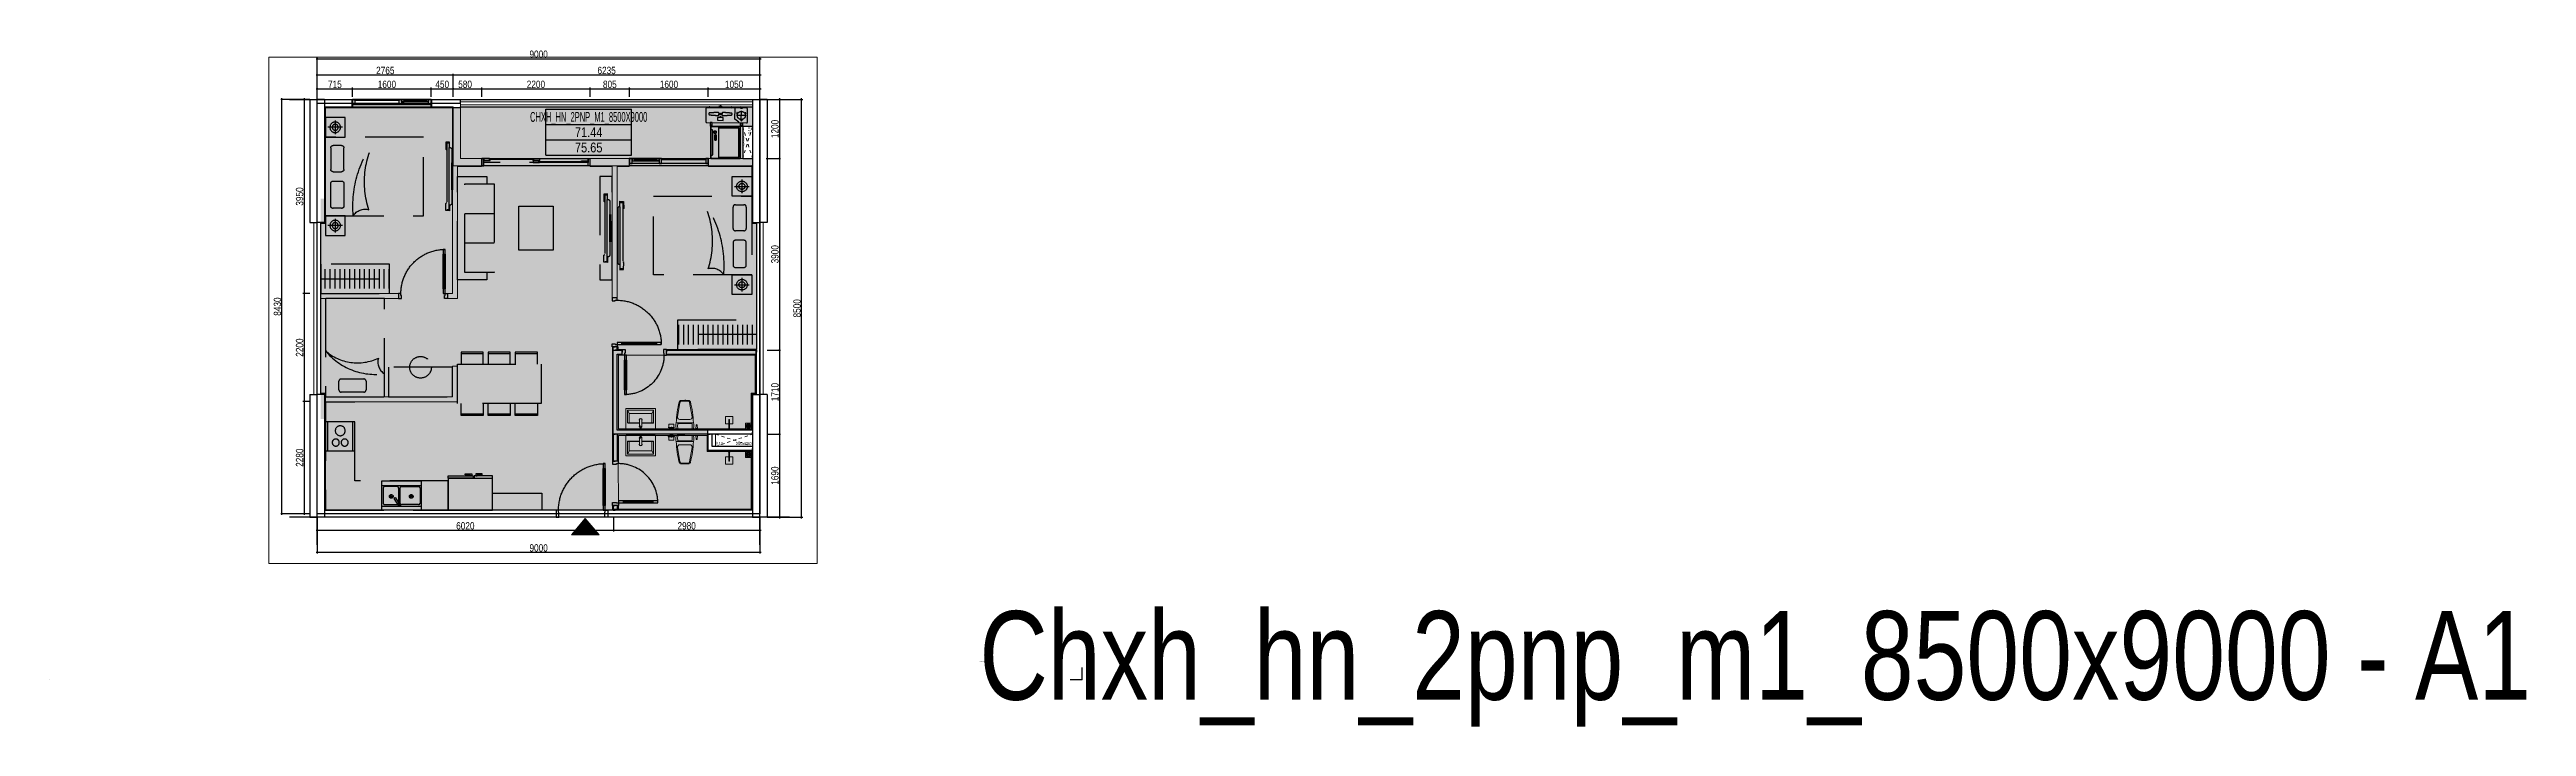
# Paper-space layout 'A1' of a CAD drawing. Header units: millimetres. Extents: x 0 to 2015, y -38 to 513.
# The model-space entities are those that its viewports show. They can reach past a viewport. Long polylines and large blocks are cut down to what shows.
import ezdxf
from ezdxf.enums import TextEntityAlignment as Align

# ---------------------------------------------------------------- set-up
doc = ezdxf.new("R2018")
doc.units = ezdxf.units.MM
for name, pattern in [('3PN B$0$HIDDENX2', [0.75, 0.5, -0.25]), ('CONTINOUS', [0]), ('HIDDEN', [9.525, 6.35, -3.175]), ('Xref Y2-Y4 ME$0$Xref MB Y2.Y4$0$Xr_truc thang N3 tang dien hinh$0$T-Can ho$0$HIDDEN3', [0.2, 0.1, -0.1])]:
    doc.linetypes.add(name, pattern=pattern)
doc.layers.get('0').update_dxf_attribs({"color": 231})
doc.layers.get('DefPoints').update_dxf_attribs({"color": 191})
doc.layers.add('2pn+g2', color=7, linetype='Continuous', true_color=0xeecdb4)
doc.layers.add('2pn_t1', color=7, linetype='Continuous', true_color=0xb8c7d1)
doc.layers.add('A-AREA-SPACE', color=130, linetype='Continuous', plot=False)
doc.layers.add('A-AREA-WALL-CENTER', color=210, linetype='Continuous', plot=False)
for name, color, linetype in [('A-CONC', 2, 'Continuous'), ('A-DIMS', 8, 'Continuous'), ('A-DOOR', 142, 'Continuous'), ('A-FURN', 251, 'HIDDEN'), ('A-WALL', 1, 'Continuous')]:
    doc.layers.add(name, color=color, linetype=linetype)
for name, color, linetype, lineweight in [('A-EQPM', 127, 'Continuous', 9), ('A-FNSH', 253, 'CONTINOUS', 9), ('A-Hatch mau co cau', 7, 'Continuous', 9), ('A-LITE', 9, 'Continuous', 9), ('A-RAIL', 153, 'Continuous', 9), ('A-SHBD', 7, 'Continuous', 35), ('A-TEXT', 255, 'Continuous', 25), ('A-Truc ky thuat', 162, 'Continuous', 0), ('A-WALL-INT', 31, 'Continuous', 20), ('A-WALL-PRTN', 6, 'Continuous', 9)]:
    doc.layers.add(name, color=color, linetype=linetype, lineweight=lineweight)
doc.layers.add('DT 1PN', color=7, linetype='Continuous', lineweight=0, true_color=0xddd3c5)
doc.styles.get("Standard").update_dxf_attribs({"font": 'arial.ttf'})
doc.styles.add('VTK_Arial', font='arial.ttf', dxfattribs={"width": 0.8})
doc.styles.add('Xref Y2-Y4 ME$0$Xref MB Y2.Y4$0$Xr_truc thang N3 tang dien hinh$0$T-Can ho$0$Arial', font='arial.ttf')
doc.dimstyles.new('A-2.5-DIM_LAYOUT', dxfattribs={"dimscale": 0, "dimtxt": 6, "dimasz": 1, "dimexe": 1, "dimexo": 0, "dimgap": 0.5, "dimtad": 1, "dimdec": 0, "dimlfac": -1, "dimzin": 12, "dimdsep": 46, "dimtxsty": 'VTK_Arial', "dimblk": 'ARCHTICK', "dimcen": 0, "dimdle": 1, "dimclrd": 256, "dimclre": 256, "dimclrt": 7, "dimadec": 1, "dimazin": 3, "dimtfac": 1, "dimtdec": 0, "dimtix": 1, "dimtmove": 0, "dimatfit": 2, "dimfxl": 20, "dimtolj": 1, "dimtzin": 0, "dimlwd": -1, "dimlwe": -1, "dimarcsym": 0})

psp = doc.layouts.new('A1')

msp = doc.modelspace()

# ---------------------------------------------------------------- blocks, each defined once
blk = doc.blocks.new('A$C04148061')
at = {"layer": 'DefPoints'}
for points in [[(0, 0), (-10, 0)], [(0, 0), (0, 10)]]:
    blk.add_lwpolyline(points, dxfattribs=at)
at = {"layer": 'A-TEXT', "lineweight": 30, "width": 0.8, "flags": 104}
for tag, p in [('1.3.1', (-83.8, 56)), ('1.3.6', (-83.8, 16.5))]:
    blk.add_attdef(tag, text='', height=2.5, dxfattribs=at).set_placement(p, align=Align.TOP_LEFT)
blk = doc.blocks.new('_ArchTick')
at = {"color": 0, "linetype": 'ByBlock', "const_width": 0.15}
blk.add_lwpolyline([(-0.5, -0.5), (0.5, 0.5)], dxfattribs=at)
blk = doc.blocks.new('*D92')
at = {"layer": 'A-DIMS', "ltscale": 0.3, "transparency": 16777216}
for p, q in [((216.8, 481.2), (247.4, 481.2)), ((217.8, 474.7), (217.8, 482.2)), ((246.4, 474.7), (246.4, 482.2))]:
    blk.add_line(p, q, dxfattribs=at)
at = {"layer": 'DefPoints', "color": 0, "ltscale": 0.3, "transparency": 16777216}
for p in [(217.8, 474.7), (246.4, 481.2), (246.4, 474.7)]:
    blk.add_point(p, dxfattribs=at)
at = {"layer": 'A-DIMS', "ltscale": 0.3, "transparency": 16777216, "rotation": 180}
blk.add_blockref('_ArchTick', (217.8, 481.2), dxfattribs=at)
at = {"layer": 'A-DIMS', "ltscale": 0.3, "transparency": 16777216}
blk.add_blockref('_ArchTick', (246.4, 481.2), dxfattribs=at)
at = {"layer": 'A-DIMS', "color": 7, "ltscale": 0.3, "transparency": 16777216, "insert": (232.1, 484.8), "char_height": 6, "attachment_point": 5, "style": 'VTK_Arial'}
blk.add_mtext('\\A1;715', dxfattribs=at)
blk = doc.blocks.new('*D93')
at = {"layer": 'A-DIMS', "ltscale": 0.3, "transparency": 16777216}
for p, q in [((245.4, 481.2), (311.4, 481.2)), ((246.4, 474.7), (246.4, 482.2)), ((310.4, 474.7), (310.4, 482.2))]:
    blk.add_line(p, q, dxfattribs=at)
at = {"layer": 'DefPoints', "color": 0, "ltscale": 0.3, "transparency": 16777216}
for p in [(246.4, 474.7), (310.4, 481.2), (310.4, 474.7)]:
    blk.add_point(p, dxfattribs=at)
at = {"layer": 'A-DIMS', "ltscale": 0.3, "transparency": 16777216, "rotation": 180}
blk.add_blockref('_ArchTick', (246.4, 481.2), dxfattribs=at)
at = {"layer": 'A-DIMS', "ltscale": 0.3, "transparency": 16777216}
blk.add_blockref('_ArchTick', (310.4, 481.2), dxfattribs=at)
at = {"layer": 'A-DIMS', "color": 7, "ltscale": 0.3, "transparency": 16777216, "insert": (274.4, 484.8), "char_height": 6, "attachment_point": 5, "style": 'VTK_Arial'}
blk.add_mtext('\\A1;1600', dxfattribs=at)
blk = doc.blocks.new('*D94')
at = {"layer": 'A-DIMS', "ltscale": 0.3, "transparency": 16777216}
for p, q in [((309.4, 481.2), (329.4, 481.2)), ((310.4, 474.7), (310.4, 482.2)), ((328.4, 474.7), (328.4, 482.2))]:
    blk.add_line(p, q, dxfattribs=at)
at = {"layer": 'DefPoints', "color": 0, "ltscale": 0.3, "transparency": 16777216}
for p in [(310.4, 474.7), (328.4, 481.2), (328.4, 474.7)]:
    blk.add_point(p, dxfattribs=at)
at = {"layer": 'A-DIMS', "ltscale": 0.3, "transparency": 16777216, "rotation": 180}
blk.add_blockref('_ArchTick', (310.4, 481.2), dxfattribs=at)
at = {"layer": 'A-DIMS', "ltscale": 0.3, "transparency": 16777216}
blk.add_blockref('_ArchTick', (328.4, 481.2), dxfattribs=at)
at = {"layer": 'A-DIMS', "color": 7, "ltscale": 0.3, "transparency": 16777216, "insert": (319.4, 484.8), "char_height": 6, "attachment_point": 5, "style": 'VTK_Arial'}
blk.add_mtext('\\A1;450', dxfattribs=at)
blk = doc.blocks.new('*D95')
at = {"layer": 'A-DIMS', "ltscale": 0.3, "transparency": 16777216}
for p, q in [((327.4, 481.2), (352.6, 481.2)), ((328.4, 474.7), (328.4, 482.2)), ((351.6, 474.7), (351.6, 482.2))]:
    blk.add_line(p, q, dxfattribs=at)
at = {"layer": 'DefPoints', "color": 0, "ltscale": 0.3, "transparency": 16777216}
for p in [(328.4, 474.7), (351.6, 481.2), (351.6, 474.7)]:
    blk.add_point(p, dxfattribs=at)
at = {"layer": 'A-DIMS', "ltscale": 0.3, "transparency": 16777216, "rotation": 180}
blk.add_blockref('_ArchTick', (328.4, 481.2), dxfattribs=at)
at = {"layer": 'A-DIMS', "ltscale": 0.3, "transparency": 16777216}
blk.add_blockref('_ArchTick', (351.6, 481.2), dxfattribs=at)
at = {"layer": 'A-DIMS', "color": 7, "ltscale": 0.3, "transparency": 16777216, "insert": (338, 484.8), "char_height": 6, "attachment_point": 5, "style": 'VTK_Arial'}
blk.add_mtext('\\A1;580', dxfattribs=at)
blk = doc.blocks.new('*D96')
at = {"layer": 'A-DIMS', "ltscale": 0.3, "transparency": 16777216}
for p, q in [((216.8, 492.5), (329.4, 492.5)), ((217.8, 474.7), (217.8, 493.5)), ((328.4, 474.7), (328.4, 493.5))]:
    blk.add_line(p, q, dxfattribs=at)
at = {"layer": 'DefPoints', "color": 0, "ltscale": 0.3, "transparency": 16777216}
for p in [(328.4, 492.5), (217.8, 474.7), (328.4, 474.7)]:
    blk.add_point(p, dxfattribs=at)
at = {"layer": 'A-DIMS', "ltscale": 0.3, "transparency": 16777216, "rotation": 180}
blk.add_blockref('_ArchTick', (217.8, 492.5), dxfattribs=at)
at = {"layer": 'A-DIMS', "ltscale": 0.3, "transparency": 16777216}
blk.add_blockref('_ArchTick', (328.4, 492.5), dxfattribs=at)
at = {"layer": 'A-DIMS', "color": 7, "ltscale": 0.3, "transparency": 16777216, "insert": (273.1, 496.1), "char_height": 6, "attachment_point": 5, "style": 'VTK_Arial'}
blk.add_mtext('\\A1;2765', dxfattribs=at)
blk = doc.blocks.new('*D97')
at = {"layer": 'A-DIMS', "ltscale": 0.3, "transparency": 16777216}
for p, q in [((327.4, 492.5), (578.8, 492.5)), ((328.4, 474.7), (328.4, 493.5)), ((577.8, 474.7), (577.8, 493.5))]:
    blk.add_line(p, q, dxfattribs=at)
at = {"layer": 'DefPoints', "color": 0, "ltscale": 0.3, "transparency": 16777216}
for p in [(577.8, 492.5), (328.4, 474.7), (577.8, 474.7)]:
    blk.add_point(p, dxfattribs=at)
at = {"layer": 'A-DIMS', "ltscale": 0.3, "transparency": 16777216, "rotation": 180}
blk.add_blockref('_ArchTick', (328.4, 492.5), dxfattribs=at)
at = {"layer": 'A-DIMS', "ltscale": 0.3, "transparency": 16777216}
blk.add_blockref('_ArchTick', (577.8, 492.5), dxfattribs=at)
at = {"layer": 'A-DIMS', "color": 7, "ltscale": 0.3, "transparency": 16777216, "insert": (453.1, 496.1), "char_height": 6, "attachment_point": 5, "style": 'VTK_Arial'}
blk.add_mtext('\\A1;6235', dxfattribs=at)
blk = doc.blocks.new('*D98')
at = {"layer": 'A-DIMS', "ltscale": 0.3, "transparency": 16777216}
for p, q in [((216.8, 505.7), (578.8, 505.7)), ((217.8, 474.7), (217.8, 506.7)), ((577.8, 474.7), (577.8, 506.7))]:
    blk.add_line(p, q, dxfattribs=at)
at = {"layer": 'DefPoints', "color": 0, "ltscale": 0.3, "transparency": 16777216}
for p in [(577.8, 505.7), (217.8, 474.7), (577.8, 474.7)]:
    blk.add_point(p, dxfattribs=at)
at = {"layer": 'A-DIMS', "ltscale": 0.3, "transparency": 16777216, "rotation": 180}
blk.add_blockref('_ArchTick', (217.8, 505.7), dxfattribs=at)
at = {"layer": 'A-DIMS', "ltscale": 0.3, "transparency": 16777216}
blk.add_blockref('_ArchTick', (577.8, 505.7), dxfattribs=at)
at = {"layer": 'A-DIMS', "color": 7, "ltscale": 0.3, "transparency": 16777216, "insert": (397.8, 509.3), "char_height": 6, "attachment_point": 5, "style": 'VTK_Arial'}
blk.add_mtext('\\A1;9000', dxfattribs=at)
blk = doc.blocks.new('*D99')
at = {"layer": 'A-DIMS', "ltscale": 0.3, "transparency": 16777216}
for p, q in [((211.8, 472.5), (206, 472.5)), ((207, 473.5), (207, 313.5)), ((211.8, 314.5), (206, 314.5))]:
    blk.add_line(p, q, dxfattribs=at)
at = {"layer": 'DefPoints', "color": 0, "ltscale": 0.3, "transparency": 16777216}
for p in [(211.8, 472.5), (207, 314.5), (211.8, 314.5)]:
    blk.add_point(p, dxfattribs=at)
at = {"layer": 'A-DIMS', "ltscale": 0.3, "transparency": 16777216}
for p, rotation in [((207, 472.5), 90), ((207, 314.5), 270)]:
    blk.add_blockref('_ArchTick', p, dxfattribs=dict(at, rotation=rotation))
at = {"layer": 'A-DIMS', "color": 7, "ltscale": 0.3, "transparency": 16777216, "insert": (203.4, 393.5), "char_height": 6, "attachment_point": 5, "rotation": 90, "style": 'VTK_Arial'}
blk.add_mtext('\\A1;3950', dxfattribs=at)
blk = doc.blocks.new('*D100')
at = {"layer": 'A-DIMS', "ltscale": 0.3, "transparency": 16777216}
for p, q in [((211.8, 314.5), (206, 314.5)), ((207, 315.5), (207, 225.5)), ((211.8, 226.5), (206, 226.5))]:
    blk.add_line(p, q, dxfattribs=at)
at = {"layer": 'DefPoints', "color": 0, "ltscale": 0.3, "transparency": 16777216}
for p in [(211.8, 314.5), (207, 226.5), (211.8, 226.5)]:
    blk.add_point(p, dxfattribs=at)
at = {"layer": 'A-DIMS', "ltscale": 0.3, "transparency": 16777216}
for p, rotation in [((207, 314.5), 90), ((207, 226.5), 270)]:
    blk.add_blockref('_ArchTick', p, dxfattribs=dict(at, rotation=rotation))
at = {"layer": 'A-DIMS', "color": 7, "ltscale": 0.3, "transparency": 16777216, "insert": (203.4, 270.5), "char_height": 6, "attachment_point": 5, "rotation": 90, "style": 'VTK_Arial'}
blk.add_mtext('\\A1;2200', dxfattribs=at)
blk = doc.blocks.new('*D101')
at = {"layer": 'A-DIMS', "ltscale": 0.3, "transparency": 16777216}
for p, q in [((211.8, 226.5), (206, 226.5)), ((207, 227.5), (207, 134.3)), ((211.8, 135.3), (206, 135.3))]:
    blk.add_line(p, q, dxfattribs=at)
at = {"layer": 'DefPoints', "color": 0, "ltscale": 0.3, "transparency": 16777216}
for p in [(211.8, 226.5), (207, 135.3), (211.8, 135.3)]:
    blk.add_point(p, dxfattribs=at)
at = {"layer": 'A-DIMS', "ltscale": 0.3, "transparency": 16777216}
for p, rotation in [((207, 226.5), 90), ((207, 135.3), 270)]:
    blk.add_blockref('_ArchTick', p, dxfattribs=dict(at, rotation=rotation))
at = {"layer": 'A-DIMS', "color": 7, "ltscale": 0.3, "transparency": 16777216, "insert": (203.4, 180.9), "char_height": 6, "attachment_point": 5, "rotation": 90, "style": 'VTK_Arial'}
blk.add_mtext('\\A1;2280', dxfattribs=at)
blk = doc.blocks.new('*D102')
at = {"layer": 'A-DIMS', "ltscale": 0.3, "transparency": 16777216}
for p, q in [((211.8, 472.5), (188, 472.5)), ((189, 134.3), (189, 473.5)), ((211.8, 135.3), (188, 135.3))]:
    blk.add_line(p, q, dxfattribs=at)
at = {"layer": 'DefPoints', "color": 0, "ltscale": 0.3, "transparency": 16777216}
for p in [(189, 472.5), (211.8, 472.5), (211.8, 135.3)]:
    blk.add_point(p, dxfattribs=at)
at = {"layer": 'A-DIMS', "ltscale": 0.3, "transparency": 16777216}
for p, rotation in [((189, 472.5), 90), ((189, 135.3), 270)]:
    blk.add_blockref('_ArchTick', p, dxfattribs=dict(at, rotation=rotation))
at = {"layer": 'A-DIMS', "color": 7, "ltscale": 0.3, "transparency": 16777216, "insert": (185.4, 303.9), "char_height": 6, "attachment_point": 5, "rotation": 90, "style": 'VTK_Arial'}
blk.add_mtext('\\A1;8430', dxfattribs=at)
blk = doc.blocks.new('*D103')
at = {"layer": 'A-DIMS', "ltscale": 0.3, "transparency": 16777216}
for p, q in [((216.8, 121.8), (459.6, 121.8)), ((217.8, 132.5), (217.8, 120.8)), ((458.6, 132.5), (458.6, 120.8))]:
    blk.add_line(p, q, dxfattribs=at)
at = {"layer": 'DefPoints', "color": 0, "ltscale": 0.3, "transparency": 16777216}
for p in [(217.8, 132.5), (458.6, 132.5), (458.6, 121.8)]:
    blk.add_point(p, dxfattribs=at)
at = {"layer": 'A-DIMS', "ltscale": 0.3, "transparency": 16777216, "rotation": 180}
blk.add_blockref('_ArchTick', (217.8, 121.8), dxfattribs=at)
at = {"layer": 'A-DIMS', "ltscale": 0.3, "transparency": 16777216}
blk.add_blockref('_ArchTick', (458.6, 121.8), dxfattribs=at)
at = {"layer": 'A-DIMS', "color": 7, "ltscale": 0.3, "transparency": 16777216, "insert": (338.2, 125.4), "char_height": 6, "attachment_point": 5, "style": 'VTK_Arial'}
blk.add_mtext('\\A1;6020', dxfattribs=at)
blk = doc.blocks.new('*D104')
at = {"layer": 'A-DIMS', "ltscale": 0.3, "transparency": 16777216}
for p, q in [((457.6, 121.8), (578.8, 121.8)), ((458.6, 132.5), (458.6, 120.8)), ((577.8, 132.5), (577.8, 120.8))]:
    blk.add_line(p, q, dxfattribs=at)
at = {"layer": 'DefPoints', "color": 0, "ltscale": 0.3, "transparency": 16777216}
for p in [(458.6, 132.5), (577.8, 132.5), (577.8, 121.8)]:
    blk.add_point(p, dxfattribs=at)
at = {"layer": 'A-DIMS', "ltscale": 0.3, "transparency": 16777216, "rotation": 180}
blk.add_blockref('_ArchTick', (458.6, 121.8), dxfattribs=at)
at = {"layer": 'A-DIMS', "ltscale": 0.3, "transparency": 16777216}
blk.add_blockref('_ArchTick', (577.8, 121.8), dxfattribs=at)
at = {"layer": 'A-DIMS', "color": 7, "ltscale": 0.3, "transparency": 16777216, "insert": (518.2, 125.4), "char_height": 6, "attachment_point": 5, "style": 'VTK_Arial'}
blk.add_mtext('\\A1;2980', dxfattribs=at)
blk = doc.blocks.new('*D105')
at = {"layer": 'A-DIMS', "ltscale": 0.3, "transparency": 16777216}
for p, q in [((217.8, 132.5), (217.8, 102.8)), ((577.8, 132.5), (577.8, 102.8)), ((578.8, 103.8), (216.8, 103.8))]:
    blk.add_line(p, q, dxfattribs=at)
at = {"layer": 'DefPoints', "color": 0, "ltscale": 0.3, "transparency": 16777216}
for p in [(217.8, 132.5), (577.8, 132.5), (217.8, 103.8)]:
    blk.add_point(p, dxfattribs=at)
at = {"layer": 'A-DIMS', "ltscale": 0.3, "transparency": 16777216, "rotation": 180}
blk.add_blockref('_ArchTick', (217.8, 103.8), dxfattribs=at)
at = {"layer": 'A-DIMS', "ltscale": 0.3, "transparency": 16777216}
blk.add_blockref('_ArchTick', (577.8, 103.8), dxfattribs=at)
at = {"layer": 'A-DIMS', "color": 7, "ltscale": 0.3, "transparency": 16777216, "insert": (397.8, 107.4), "char_height": 6, "attachment_point": 5, "style": 'VTK_Arial'}
blk.add_mtext('\\A1;9000', dxfattribs=at)
blk = doc.blocks.new('*D106')
at = {"layer": 'A-DIMS', "ltscale": 0.3, "transparency": 16777216}
for p, q in [((582.8, 472.5), (594.6, 472.5)), ((593.6, 473.5), (593.6, 423.5)), ((582.8, 424.5), (594.6, 424.5))]:
    blk.add_line(p, q, dxfattribs=at)
at = {"layer": 'DefPoints', "color": 0, "ltscale": 0.3, "transparency": 16777216}
for p in [(582.8, 472.5), (582.8, 424.5), (593.6, 424.5)]:
    blk.add_point(p, dxfattribs=at)
at = {"layer": 'A-DIMS', "ltscale": 0.3, "transparency": 16777216}
for p, rotation in [((593.6, 472.5), 90), ((593.6, 424.5), 270)]:
    blk.add_blockref('_ArchTick', p, dxfattribs=dict(at, rotation=rotation))
at = {"layer": 'A-DIMS', "color": 7, "ltscale": 0.3, "transparency": 16777216, "insert": (590, 448.5), "char_height": 6, "attachment_point": 5, "rotation": 90, "style": 'VTK_Arial'}
blk.add_mtext('\\A1;1200', dxfattribs=at)
blk = doc.blocks.new('*D107')
at = {"layer": 'A-DIMS', "ltscale": 0.3, "transparency": 16777216}
for p, q in [((583.8, 424.5), (594.6, 424.5)), ((593.6, 425.5), (593.6, 267.5)), ((583.8, 268.5), (594.6, 268.5))]:
    blk.add_line(p, q, dxfattribs=at)
at = {"layer": 'DefPoints', "color": 0, "ltscale": 0.3, "transparency": 16777216}
for p in [(583.8, 424.5), (583.8, 268.5), (593.6, 268.5)]:
    blk.add_point(p, dxfattribs=at)
at = {"layer": 'A-DIMS', "ltscale": 0.3, "transparency": 16777216}
for p, rotation in [((593.6, 424.5), 90), ((593.6, 268.5), 270)]:
    blk.add_blockref('_ArchTick', p, dxfattribs=dict(at, rotation=rotation))
at = {"layer": 'A-DIMS', "color": 7, "ltscale": 0.3, "transparency": 16777216, "insert": (590, 346.5), "char_height": 6, "attachment_point": 5, "rotation": 90, "style": 'VTK_Arial'}
blk.add_mtext('\\A1;3900', dxfattribs=at)
blk = doc.blocks.new('*D109')
at = {"layer": 'A-DIMS', "ltscale": 0.3, "transparency": 16777216}
for p, q in [((583.8, 472.5), (612.6, 472.5)), ((611.6, 131.5), (611.6, 473.5)), ((583.8, 132.5), (612.6, 132.5))]:
    blk.add_line(p, q, dxfattribs=at)
at = {"layer": 'DefPoints', "color": 0, "ltscale": 0.3, "transparency": 16777216}
for p in [(583.8, 472.5), (611.6, 472.5), (583.8, 132.5)]:
    blk.add_point(p, dxfattribs=at)
at = {"layer": 'A-DIMS', "ltscale": 0.3, "transparency": 16777216}
for p, rotation in [((611.6, 472.5), 90), ((611.6, 132.5), 270)]:
    blk.add_blockref('_ArchTick', p, dxfattribs=dict(at, rotation=rotation))
at = {"layer": 'A-DIMS', "color": 7, "ltscale": 0.3, "transparency": 16777216, "insert": (608, 302.5), "char_height": 6, "attachment_point": 5, "rotation": 90, "style": 'VTK_Arial'}
blk.add_mtext('\\A1;8500', dxfattribs=at)
blk = doc.blocks.new('*D110')
at = {"layer": 'A-DIMS', "transparency": 16777216}
for p, q in [((350.6, 481.2), (440.6, 481.2)), ((351.6, 474.7), (351.6, 482.2)), ((439.6, 474.7), (439.6, 482.2))]:
    blk.add_line(p, q, dxfattribs=at)
at = {"layer": 'DefPoints', "color": 0, "transparency": 16777216}
for p in [(351.6, 474.7), (439.6, 481.2), (439.6, 474.7)]:
    blk.add_point(p, dxfattribs=at)
at = {"layer": 'A-DIMS', "transparency": 16777216, "rotation": 180}
blk.add_blockref('_ArchTick', (351.6, 481.2), dxfattribs=at)
at = {"layer": 'A-DIMS', "transparency": 16777216}
blk.add_blockref('_ArchTick', (439.6, 481.2), dxfattribs=at)
at = {"layer": 'A-DIMS', "color": 7, "transparency": 16777216, "insert": (395.6, 484.8), "char_height": 6, "attachment_point": 5, "style": 'VTK_Arial'}
blk.add_mtext('\\A1;2200', dxfattribs=at)
blk = doc.blocks.new('*D111')
at = {"layer": 'A-DIMS', "transparency": 16777216}
for p, q in [((438.6, 481.2), (472.8, 481.2)), ((439.6, 474.7), (439.6, 482.2)), ((471.8, 474.7), (471.8, 482.2))]:
    blk.add_line(p, q, dxfattribs=at)
at = {"layer": 'DefPoints', "color": 0, "transparency": 16777216}
for p in [(439.6, 474.7), (471.8, 481.2), (471.8, 474.7)]:
    blk.add_point(p, dxfattribs=at)
at = {"layer": 'A-DIMS', "transparency": 16777216, "rotation": 180}
blk.add_blockref('_ArchTick', (439.6, 481.2), dxfattribs=at)
at = {"layer": 'A-DIMS', "transparency": 16777216}
blk.add_blockref('_ArchTick', (471.8, 481.2), dxfattribs=at)
at = {"layer": 'A-DIMS', "color": 7, "transparency": 16777216, "insert": (455.7, 484.8), "char_height": 6, "attachment_point": 5, "style": 'VTK_Arial'}
blk.add_mtext('\\A1;805', dxfattribs=at)
blk = doc.blocks.new('*D112')
at = {"layer": 'A-DIMS', "transparency": 16777216}
for p, q in [((470.8, 481.2), (536.8, 481.2)), ((471.8, 474.7), (471.8, 482.2)), ((535.8, 474.7), (535.8, 482.2))]:
    blk.add_line(p, q, dxfattribs=at)
at = {"layer": 'DefPoints', "color": 0, "transparency": 16777216}
for p in [(471.8, 474.7), (535.8, 481.2), (535.8, 474.7)]:
    blk.add_point(p, dxfattribs=at)
at = {"layer": 'A-DIMS', "transparency": 16777216, "rotation": 180}
blk.add_blockref('_ArchTick', (471.8, 481.2), dxfattribs=at)
at = {"layer": 'A-DIMS', "transparency": 16777216}
blk.add_blockref('_ArchTick', (535.8, 481.2), dxfattribs=at)
at = {"layer": 'A-DIMS', "color": 7, "transparency": 16777216, "insert": (503.8, 484.8), "char_height": 6, "attachment_point": 5, "style": 'VTK_Arial'}
blk.add_mtext('\\A1;1600', dxfattribs=at)
blk = doc.blocks.new('*D113')
at = {"layer": 'A-DIMS', "transparency": 16777216}
for p, q in [((534.8, 481.2), (578.8, 481.2)), ((535.8, 474.7), (535.8, 482.2)), ((577.8, 474.7), (577.8, 482.2))]:
    blk.add_line(p, q, dxfattribs=at)
at = {"layer": 'DefPoints', "color": 0, "transparency": 16777216}
for p in [(535.8, 474.7), (577.8, 481.2), (577.8, 474.7)]:
    blk.add_point(p, dxfattribs=at)
at = {"layer": 'A-DIMS', "transparency": 16777216, "rotation": 180}
blk.add_blockref('_ArchTick', (535.8, 481.2), dxfattribs=at)
at = {"layer": 'A-DIMS', "transparency": 16777216}
blk.add_blockref('_ArchTick', (577.8, 481.2), dxfattribs=at)
at = {"layer": 'A-DIMS', "color": 7, "transparency": 16777216, "insert": (556.8, 484.8), "char_height": 6, "attachment_point": 5, "style": 'VTK_Arial'}
blk.add_mtext('\\A1;1050', dxfattribs=at)
blk = doc.blocks.new('*D117')
at = {"layer": 'A-DIMS', "transparency": 16777216}
for p, q in [((583.8, 268.5), (594.6, 268.5)), ((593.6, 269.5), (593.6, 199.1)), ((583.8, 200.1), (594.6, 200.1))]:
    blk.add_line(p, q, dxfattribs=at)
at = {"layer": 'DefPoints', "color": 0, "transparency": 16777216}
for p in [(583.8, 268.5), (583.8, 200.1), (593.6, 200.1)]:
    blk.add_point(p, dxfattribs=at)
at = {"layer": 'A-DIMS', "transparency": 16777216}
for p, rotation in [((593.6, 268.5), 90), ((593.6, 200.1), 270)]:
    blk.add_blockref('_ArchTick', p, dxfattribs=dict(at, rotation=rotation))
at = {"layer": 'A-DIMS', "color": 7, "transparency": 16777216, "insert": (590, 234.3), "char_height": 6, "attachment_point": 5, "rotation": 90, "style": 'VTK_Arial'}
blk.add_mtext('\\A1;1710', dxfattribs=at)
blk = doc.blocks.new('*D118')
at = {"layer": 'A-DIMS', "transparency": 16777216}
for p, q in [((583.8, 200.1), (594.6, 200.1)), ((593.6, 201.1), (593.6, 131.5)), ((583.8, 132.5), (594.6, 132.5))]:
    blk.add_line(p, q, dxfattribs=at)
at = {"layer": 'DefPoints', "color": 0, "transparency": 16777216}
for p in [(583.8, 200.1), (583.8, 132.5), (593.6, 132.5)]:
    blk.add_point(p, dxfattribs=at)
at = {"layer": 'A-DIMS', "transparency": 16777216}
for p, rotation in [((593.6, 200.1), 90), ((593.6, 132.5), 270)]:
    blk.add_blockref('_ArchTick', p, dxfattribs=dict(at, rotation=rotation))
at = {"layer": 'A-DIMS', "color": 7, "transparency": 16777216, "insert": (590, 166.3), "char_height": 6, "attachment_point": 5, "rotation": 90, "style": 'VTK_Arial'}
blk.add_mtext('\\A1;1690', dxfattribs=at)
blk = doc.blocks.new('A$C99de5d64')
at = {"layer": 'A-Hatch mau co cau', "true_color": 0xb30000}
h = blk.add_hatch(color=12, dxfattribs=at)
h.dxf.hatch_style = 1
h.paths.add_polyline_path([(-175, 210), (0, 0), (175, 210)])
at = {"layer": 'A-Hatch mau co cau', "color": 12, "true_color": 0xb30000}
blk.add_lwpolyline([(-175, 210), (0, 0), (175, 210)], close=True, dxfattribs=at)
blk = doc.blocks.new('DT-CAN')
at = {"layer": 'DefPoints'}
for p, q in [((-871, 0), (871, 0)), ((-871, -934), (-871, 0)), ((871, -934), (871, 0)), ((-871, -311), (871, -311)), ((-871, -623), (871, -623)), ((-871, -934), (871, -934))]:
    blk.add_line(p, q, dxfattribs=at)
at = {"layer": 'DefPoints', "color": 5, "style": 'VTK_Arial', "width": 0.8}
blk.add_attdef('DT-TT', text='', height=200, dxfattribs=at).set_placement((0, -569), align=Align.CENTER)
at = {"layer": 'DefPoints', "color": 7, "style": 'VTK_Arial', "width": 0.5}
blk.add_attdef('LOAICAN', text='', height=200, dxfattribs=at).set_placement((0, -258), align=Align.CENTER)
at = {"layer": 'DefPoints', "color": 6, "style": 'VTK_Arial', "width": 0.8}
blk.add_attdef('DT-TIM', text='', height=200, dxfattribs=at).set_placement((0, -880), align=Align.CENTER)
blk = doc.blocks.new('*U30')
blk.add_lwpolyline([(0, 0), (0, 250), (750, 250), (750, 0)], close=True)
at = {"linetype": 'Xref Y2-Y4 ME$0$Xref MB Y2.Y4$0$Xr_truc thang N3 tang dien hinh$0$T-Can ho$0$HIDDEN3'}
for points in [[(0, 0), (750, 250)], [(0, 250), (750, 0)]]:
    blk.add_lwpolyline(points, dxfattribs=at)
at = {"style": 'Xref Y2-Y4 ME$0$Xref MB Y2.Y4$0$Xr_truc thang N3 tang dien hinh$0$T-Can ho$0$Arial'}
blk.add_text('0.19', height=50, dxfattribs=at).set_placement((7, 43))
blk.add_attdef('--', text='', height=88, dxfattribs=at).set_placement((127, 190), align=Align.MIDDLE_CENTER)
blk = doc.blocks.new('*U31')
blk.add_lwpolyline([(0, 0), (0, 200), (650, 200), (650, 0)], close=True)
at = {"linetype": 'Xref Y2-Y4 ME$0$Xref MB Y2.Y4$0$Xr_truc thang N3 tang dien hinh$0$T-Can ho$0$HIDDEN3'}
for points in [[(0, 0), (650, 200)], [(0, 200), (650, 0)]]:
    blk.add_lwpolyline(points, dxfattribs=at)
at = {"style": 'Xref Y2-Y4 ME$0$Xref MB Y2.Y4$0$Xr_truc thang N3 tang dien hinh$0$T-Can ho$0$Arial'}
blk.add_text('0.13', height=50, dxfattribs=at).set_placement((7, 43))
blk.add_attdef('--', text='', height=88, dxfattribs=at).set_placement((127, 190), align=Align.MIDDLE_CENTER)
blk = doc.blocks.new('*U80')
at = {"ltscale": 0.3}
for p, q in [((0, 2200), (0, 0)), ((600, 2200), (0, 2200)), ((600, 600), (600, 2200)), ((2500, 600), (600, 600)), ((2500, 0), (2500, 600)), ((0, 0), (2500, 0))]:
    blk.add_line(p, q, dxfattribs=at)
blk = doc.blocks.new('*U69')
at = {"linetype": 'HIDDEN', "ltscale": 0.3}
for p, q in [((0, 300), (1400, 300)), ((86, 500), (86, 101)), ((186, 500), (186, 101)), ((286, 500), (286, 101)), ((386, 500), (386, 101)), ((486, 500), (486, 101)), ((586, 500), (586, 101)), ((686, 500), (686, 101)), ((786, 500), (786, 101)), ((886, 500), (886, 101)), ((986, 500), (986, 101)), ((1086, 500), (1086, 101)), ((1186, 500), (1186, 101)), ((1286, 500), (1286, 101)), ((1386, 500), (1386, 101))]:
    blk.add_line(p, q, dxfattribs=at)
blk.add_lwpolyline([(0, 0), (1400, 0), (1400, 600), (0, 600)], close=True, dxfattribs=at)
blk = doc.blocks.new('*U83')
at = {"linetype": 'HIDDEN', "ltscale": 0.3}
for p, q in [((-750, -150), (-750, -1950)), ((-150, -150), (-750, -150)), ((-150, -1950), (-150, -150)), ((-150, -750), (-750, -750)), ((-150, -1350), (-750, -1350)), ((-750, -1950), (-150, -1950))]:
    blk.add_line(p, q, dxfattribs=at)
blk.add_lwpolyline([(-600, -1950), (-600, -2100), (0, -2100), (0, 0), (-600, 0), (-600, -150)], dxfattribs=at)
blk = doc.blocks.new('*U79')
at = {"linetype": 'HIDDEN', "ltscale": 0.3}
for p, q in [((650, 0), (0, 0)), ((0, 0), (0, -600)), ((0, 0), (0, -444)), ((0, 0), (650, 0)), ((650, -600), (650, 0)), ((650, 0), (650, -444)), ((0, -600), (0, -444)), ((650, -444), (0, -444)), ((30, -30), (620, -30)), ((30, -444), (30, -30)), ((620, -444), (30, -444)), ((373, -490), (373, -518)), ((484, -490), (373, -490)), ((484, -518), (484, -490)), ((512, -490), (512, -532)), ((558, -490), (512, -490)), ((558, -532), (558, -490)), ((620, -30), (620, -444)), ((650, -600), (650, -444)), ((0, -600), (650, -600)), ((0, -600), (650, -600)), ((56, -600), (72, -560)), ((72, -560), (578, -560)), ((373, -518), (484, -518)), ((512, -532), (558, -532)), ((578, -560), (594, -600))]:
    blk.add_line(p, q, dxfattribs=at)
for points in [[(650, -600), (0, -600), (0, 0), (650, 0)], [(650, -600), (0, -600), (0, -444), (0, 0), (650, 0), (650, -444)], [(30, -444), (30, -30), (620, -30), (620, -444)], [(484, -518), (373, -518), (373, -490), (484, -490)], [(558, -532), (512, -532), (512, -490), (558, -490)]]:
    blk.add_lwpolyline(points, close=True, dxfattribs=at)
blk = doc.blocks.new('F-PN-GIUONG-2000X1200')
at = {"linetype": 'HIDDEN', "ltscale": 0.3}
for p, q in [((94, -780), (94, -323)), ((142, -275), (315, -275)), ((363, -323), (363, -780)), ((315, -828), (142, -828))]:
    blk.add_line(p, q, dxfattribs=at)
blk.add_lwpolyline([(0, 0), (0, -1200), (2000, -1200), (2000, 0)], close=True, dxfattribs=at)
for centre, radius, start, end in [((1762, -1014), 1306, 129.0562, 188.1806), ((1666, -651), 976, 138.1451, 206.0207), ((142, -323), 47.8, 90, 180), ((315, -323), 47.8, 0, 90), ((142, -780), 47.8, 180, 270), ((315, -780), 47.8, 270, 0), ((708, -1349), 282, 73.3332, 147.9618)]:
    blk.add_arc(centre, radius, start, end, dxfattribs=at)
blk = doc.blocks.new('F-PN-GIUONG-2000X1600')
at = {"linetype": 'HIDDEN', "ltscale": 0.3}
for p, q in [((111, -198), (111, -656)), ((333, -151), (159, -151)), ((380, -656), (380, -198)), ((111, -1381), (111, -944)), ((159, -704), (333, -704)), ((159, -896), (333, -896)), ((380, -944), (380, -1381)), ((333, -1429), (159, -1429))]:
    blk.add_line(p, q, dxfattribs=at)
blk.add_lwpolyline([(2000, 0), (2000, -1600), (0, -1600), (0, 0), (2000, 0)], dxfattribs=at)
for centre, radius, start, end in [((159, -198), 47.8, 90, 180), ((333, -198), 47.8, 0, 90), ((2879, -183), 2317, 175.4814, 217.72), ((809, 149), 282, 212.0382, 286.6668), ((2591, -688), 1794, 161.5628, 210.5744), ((159, -656), 47.8, 180, 270), ((159, -944), 47.8, 90, 180), ((333, -656), 47.8, 270, 0), ((333, -944), 47.8, 0, 90), ((159, -1381), 47.8, 180, 270), ((333, -1381), 47.8, 270, 0)]:
    blk.add_arc(centre, radius, start, end, dxfattribs=at)
blk = doc.blocks.new('*U68')
at = {"linetype": 'HIDDEN', "ltscale": 0.3}
blk.add_lwpolyline([(0, 0), (350, 0), (350, -1000), (0, -1000)], close=True, dxfattribs=at)
blk = doc.blocks.new('*U81')
at = {"linetype": 'HIDDEN', "ltscale": 0.3}
blk.add_lwpolyline([(600, 0), (0, 0), (0, -1300), (600, -1300)], close=True, dxfattribs=at)
blk.add_circle((600, -650), 220, dxfattribs=at)
blk = doc.blocks.new('E-CHUNG-CUCNONG-DH')
at = {"linetype": 'HIDDEN', "ltscale": 0.3}
for p, q in [((-127, 158), (-127, 194)), ((392, 151), (203, 151)), ((221, 195), (205, 205)), ((218, 208), (208, 192)), ((288, 54), (307, 54)), ((293, 314), (312, 314)), ((298, 57), (298, 246)), ((298, 63), (298, 44)), ((302, 304), (302, 323)), ((374, 195), (390, 205)), ((387, 192), (377, 208)), ((-302, -61), (-321, -61)), ((-312, -52), (-312, -71)), ((293, -61), (312, -61)), ((302, -52), (302, -71))]:
    blk.add_line(p, q, dxfattribs=at)
blk.add_lwpolyline([(-406, 0), (406, 0, 0.414214), (425, 19), (425, 276, 0.414214), (401, 300), (-401, 300, 0.414214), (-425, 276), (-425, 19, 0.414214)], format="xyb", close=True, dxfattribs=at)
for points in [[(-364, 300), (-358, 314, -0.306678), (-345, 323), (90, 323, -0.306678), (103, 314), (109, 300)], [(219, 177), (206, 194, -0.677033), (215, 209), (236, 206)], [(314, 70), (306, 50, -0.677033), (289, 50), (281, 70)], [(359, 206), (380, 209, -0.677033), (389, 194), (376, 177)]]:
    blk.add_lwpolyline(points, format="xyb", dxfattribs=at)
for points in [[(103, 314), (-358, 314)], [(-134, 106), (-134, 128), (-121, 128), (-121, 106)], [(250, 0), (250, 16), (170, 73), (170, 300)], [(286, 323), (286, 300)], [(318, 323), (318, 300)], [(-328, -71), (-328, 0)], [(-296, -71), (-296, 0)], [(286, -71), (286, 0)], [(318, -71), (318, 0)]]:
    blk.add_lwpolyline(points, dxfattribs=at)
for points in [[(-183, 47), (-72, 47), (-72, 106), (-183, 106)], [(283, 300), (321, 300), (321, 323), (283, 323)], [(283, 0), (321, 0), (321, -71), (283, -71)], [(-293, 0), (-331, 0), (-331, -71), (-293, -71)]]:
    blk.add_lwpolyline(points, close=True, dxfattribs=at)
for centre, radius in [((298, 151), 82.6), ((302, 314), 4.72), ((-312, -61), 4.72), ((302, -61), 4.72)]:
    blk.add_circle(centre, radius, dxfattribs=at)
blk.add_arc((-127, 257), 75.6, 61.0445, 118.9555, dxfattribs=at)
for points, weights, knots in [([(-162, 193), (-162, 188), (-162, 183), (-148, 183), (-134, 183), (-134, 176), (-134, 169), (-148, 169), (-162, 169), (-162, 164), (-162, 159), (-162, 152), (-167, 148), (-171, 144), (-177, 144), (-264, 150), (-351, 156), (-364, 158), (-364, 171), (-364, 176), (-364, 181), (-364, 194), (-351, 195), (-264, 202), (-177, 208), (-171, 208), (-167, 204), (-162, 200), (-162, 193)], [1, 1, 1, 1, 1, 1, 1, 1, 1, 1, 1, 0.916058650995, 1, 0.916058650995, 1, 1, 1, 0.734760240583, 1, 1, 1, 0.734760240583, 1, 1, 1, 0.916058650995, 1, 0.916058650995, 1], [0, 0, 0, 1, 1, 2, 2, 3, 3, 4, 4, 5, 5, 5.825313, 5.825313, 6.650626, 6.650626, 7.650626, 7.650626, 9.141593, 9.141593, 10.141593, 10.141593, 11.632559, 11.632559, 12.632559, 12.632559, 13.457872, 13.457872, 14.283185, 14.283185, 14.283185]), ([(96, 156), (9, 150), (-78, 144), (-84, 144), (-88, 148), (-93, 152), (-93, 159), (-93, 164), (-93, 169), (-107, 169), (-121, 169), (-121, 176), (-121, 183), (-107, 183), (-93, 183), (-93, 188), (-93, 193), (-93, 200), (-88, 204), (-84, 208), (-78, 208), (9, 202), (96, 195), (109, 194), (109, 181), (109, 176), (109, 171), (109, 158), (96, 156)], [1, 1, 1, 0.916058650995, 1, 0.916058650995, 1, 1, 1, 1, 1, 1, 1, 1, 1, 1, 1, 0.916058650995, 1, 0.916058650995, 1, 1, 1, 0.734760240583, 1, 1, 1, 0.734760240583, 1], [0, 0, 0, 1, 1, 1.825313, 1.825313, 2.650626, 2.650626, 3.650626, 3.650626, 4.650626, 4.650626, 5.650626, 5.650626, 6.650626, 6.650626, 7.650626, 7.650626, 8.475939, 8.475939, 9.301253, 9.301253, 10.301253, 10.301253, 11.792219, 11.792219, 12.792219, 12.792219, 14.283185, 14.283185, 14.283185])]:
    blk.add_rational_spline(points, weights, degree=2, knots=knots, dxfattribs=at)
blk = doc.blocks.new('*U74')
at = {"linetype": 'HIDDEN', "ltscale": 0.3}
blk.add_line((2160, 85), (40, 85), dxfattribs=at)
for p, q in [((158, 15), (158, 24)), ((1161, 60), (1161, 69))]:
    blk.add_line(p, q)
blk.add_lwpolyline([(0, 0), (2200, 0), (2200, 150), (0, 150)], close=True)
for points in [[(40, 54), (40, 0), (0, 0), (0, 150), (40, 150), (40, 0), (40, 0), (40, 54)], [(155, 0), (40, 0), (40, 10), (40, 10), (40, 40), (155, 40), (162, 40), (170, 40), (170, 25), (155, 25), (155, 15)], [(155, 0), (162, 0), (170, 0), (170, 15), (155, 15)], [(158, 15), (1054, 15), (1054, 24), (158, 24)], [(1172, 45), (1042, 45), (1042, 45), (1042, 45), (1042, 85), (1157, 85), (1164, 85), (1172, 85), (1172, 70), (1157, 70), (1157, 60), (1172, 60), (1172, 45)], [(1042, 0), (1172, 0), (1172, 0), (1172, 0), (1172, 40), (1057, 40), (1050, 40), (1042, 40), (1042, 25), (1057, 25), (1057, 15), (1042, 15), (1042, 0)], [(1161, 60), (2042, 60), (2042, 69), (1161, 69)], [(2160, 45), (2160, 45), (2160, 85), (2045, 85), (2038, 85), (2030, 85), (2030, 70), (2045, 70), (2045, 60)], [(2045, 60), (2030, 60), (2030, 45), (2160, 45), (2160, 45), (2160, 45), (2160, 45)], [(2160, 54), (2160, 0), (2200, 0), (2200, 150), (2160, 150), (2160, 0), (2160, 0), (2160, 54)]]:
    blk.add_lwpolyline(points)
blk = doc.blocks.new('*U86')
blk.add_line((5935, 150), (0, 150))
for points in [[(0, 150), (5935, 150), (5935, 0), (0, 0)], [(0, 105), (5935, 105), (5935, 45), (0, 45)]]:
    blk.add_lwpolyline(points, close=True)
blk = doc.blocks.new('*U77')
blk.add_line((-100, 70), (-850, 70))
for points in [[(140, 1050), (140, 990), (40, 990), (40, 1000), (0, 1000), (0, 1050)], [(0, 50), (-950, 50), (-950, 90), (0, 90)], [(-100, 50), (-100, 90), (-850, 90), (-850, 50)], [(140, 0), (140, 60), (40, 60), (40, 50), (0, 50), (0, 0)]]:
    blk.add_lwpolyline(points, close=True)
at = {"linetype": '3PN B$0$HIDDENX2', "ltscale": 300}
blk.add_arc((0, 50), 950, 90, 180, dxfattribs=at)
blk = doc.blocks.new('*U89')
blk.add_line((-100, 70), (-800, 70))
for points in [[(100, 1000), (100, 940), (40, 940), (40, 950), (0, 950), (0, 1000)], [(0, 50), (-900, 50), (-900, 90), (0, 90)], [(-100, 50), (-100, 90), (-800, 90), (-800, 50)], [(100, 0), (100, 60), (40, 60), (40, 50), (0, 50), (0, 0)]]:
    blk.add_lwpolyline(points, close=True)
at = {"linetype": '3PN B$0$HIDDENX2', "ltscale": 300}
blk.add_arc((0, 50), 900, 90, 180, dxfattribs=at)
blk = doc.blocks.new('*U78')
blk.add_line((-100, 70), (-700, 70))
for points in [[(120, 900), (120, 840), (40, 840), (40, 850), (0, 850), (0, 900)], [(0, 50), (-800, 50), (-800, 90), (0, 90)], [(-100, 50), (-100, 90), (-700, 90), (-700, 50)], [(120, 0), (120, 60), (40, 60), (40, 50), (0, 50), (0, 0)]]:
    blk.add_lwpolyline(points, close=True)
at = {"linetype": '3PN B$0$HIDDENX2', "ltscale": 300}
blk.add_arc((0, 50), 800, 90, 180, dxfattribs=at)
blk = doc.blocks.new('F-PN-DONGIUONG-01')
at = {"linetype": 'HIDDEN', "ltscale": 0.3}
for p, q in [((-339, -200), (-61, -200)), ((-200, -348), (-200, -52))]:
    blk.add_line(p, q, dxfattribs=at)
blk.add_lwpolyline([(0, -400), (-400, -400), (-400, 0), (0, 0)], close=True, dxfattribs=at)
for radius in [108, 61.3]:
    blk.add_circle((-200, -200), radius, dxfattribs=at)
blk = doc.blocks.new('*U84')
at = {"linetype": 'HIDDEN', "ltscale": 0.3}
for points in [[(2100, 0), (2100, -250), (0, -250), (0, 0)], [(1725, -100), (1725, -150), (375, -150), (375, -100)], [(773, -34), (773, -48), (1327, -48), (1327, -34)]]:
    blk.add_lwpolyline(points, close=True, dxfattribs=at)
for points in [[(464, -94), (350, -94), (356, -168), (499, -171), (515, -150)], [(1636, -94), (1750, -94), (1744, -168), (1601, -171), (1585, -150)]]:
    blk.add_lwpolyline(points, dxfattribs=at)
blk.add_lwpolyline([(1636, -100), (1636, -86, 0.414214), (1597, -48), (503, -48, 0.414214), (464, -86), (464, -100)], format="xyb", close=True, dxfattribs=at)
blk = doc.blocks.new('F-PK-BANSOAN-01')
at = {"linetype": 'HIDDEN', "ltscale": 0.3}
blk.add_lwpolyline([(-700, -900), (-700, 0), (0, 0), (0, -900)], close=True, dxfattribs=at)
blk = doc.blocks.new('F-PK-TV-01')
at = {"linetype": 'HIDDEN', "ltscale": 0.3}
for points in [[(0, -114), (0, 0), (-74, -6), (-77, -148), (-56, -165)], [(0, -1285), (0, -1399), (-74, -1393), (-77, -1251), (-56, -1234)]]:
    blk.add_lwpolyline(points, dxfattribs=at)
for points in [[(-6, -1375), (-56, -1375), (-56, -25), (-6, -25)], [(60, -423), (46, -423), (46, -977), (60, -977)]]:
    blk.add_lwpolyline(points, close=True, dxfattribs=at)
blk.add_lwpolyline([(-6, -1285), (7, -1285, 0.414214), (46, -1247), (46, -152, 0.414214), (7, -114), (-6, -114)], format="xyb", close=True, dxfattribs=at)
blk = doc.blocks.new('*U85')
at = {"linetype": 'HIDDEN', "ltscale": 0.3}
for p, q in [((0, 300), (1600, 300)), ((86, 500), (86, 101)), ((186, 500), (186, 101)), ((286, 500), (286, 101)), ((386, 500), (386, 101)), ((486, 500), (486, 101)), ((586, 500), (586, 101)), ((686, 500), (686, 101)), ((786, 500), (786, 101)), ((886, 500), (886, 101)), ((986, 500), (986, 101)), ((1086, 500), (1086, 101)), ((1186, 500), (1186, 101)), ((1286, 500), (1286, 101)), ((1386, 500), (1386, 101)), ((1486, 500), (1486, 101)), ((1586, 500), (1586, 101))]:
    blk.add_line(p, q, dxfattribs=at)
blk.add_lwpolyline([(0, 0), (1600, 0), (1600, 600), (0, 600)], close=True, dxfattribs=at)
blk = doc.blocks.new('E-VS-VOISENTAM-01')
at = {"color": 0}
blk.add_lwpolyline([(-105, -8), (-105, -75), (-255, -75), (-255, 75), (-105, 75), (-105, 7)], dxfattribs=at)
for points in [[(-195, -8), (-6, -8), (-6, 7), (-195, 7)], [(-6, -18), (0, -18), (0, 18), (-6, 18)]]:
    blk.add_lwpolyline(points, close=True, dxfattribs=at)
blk = doc.blocks.new('E-VS-BONCAU-01')
for p, q in [((-146, -14), (-140, 1)), ((0, -126), (-176, -126)), ((-151, -245), (-101, -540)), ((-149, -57), (-146, -14)), ((-146, -104), (-149, -57)), ((-137, -112), (-146, -104)), ((0, -113), (-137, -112)), ((-100, -194), (98, -195)), ((136, -113), (0, -113)), ((0, -126), (0, -126)), ((175, -127), (0, -126)), ((149, -246), (97, -541)), ((145, -105), (136, -113)), ((145, -15), (148, -58)), ((148, -58), (145, -105)), ((213, -1), (265, -1)), ((222, -10), (257, -10)), ((230, -79), (222, -10)), ((257, -10), (248, -79)), ((-71, -564), (-2, -565)), ((-2, -565), (67, -565))]:
    blk.add_line(p, q)
for points in [[(-307, -12), (-240, -12), (-240, 0), (-307, 0)], [(-325, -101), (-223, -101), (-223, -24), (-325, -24)], [(-281, -36), (-281, -12), (-266, -12), (-266, -36)]]:
    blk.add_lwpolyline(points, close=True)
for points in [[(160, -1), (0, 0), (-160, 1)], [(140, -1), (145, -15)]]:
    blk.add_lwpolyline(points)
for points in [[(-337, -33), (-281, -33), (-281, -27), (-337, -27, 1)], [(-211, -33), (-266, -33), (-266, -27), (-211, -27, -1)]]:
    blk.add_lwpolyline(points, format="xyb", close=True)
for centre, radius, start, end in [((225, 3), 12.8, 195.9303, 253.6299), ((239, -79), 8.72, 179.7801, 359.7801), ((253, 3), 12.8, 285.9303, 343.6299)]:
    blk.add_arc(centre, radius, start, end)
for centre, major_axis, ratio, start_param, end_param in [((-160, -18), (-12.9, -12.8), 1, 3.926991, 5.363819), ((-160, -18), (-12.9, -12.8), 1, 3.926991, 5.363819), ((-160, -18), (-12.9, -12.8), 1, 3.926991, 5.363819), ((1639, -88), (-276, 1956), 0.917923, 1.461172, 1.68042), ((-106, -240), (-32.1, 32.3), 1, 5.374496, 7.190108), ((104, -240), (-32.3, -32.1), 1, 2.23467, 4.050282), ((160, -19), (-12.9, -12.8), 1, 2.490163, 3.926991), ((160, -19), (-12.9, -12.8), 1, 2.490163, 3.926991), ((-310, -60), (-492, 12), 0.754969, 2.992228, 3.290957), ((-86, -546), (-22.1, -22), 1, -0.518895, 0.614897), ((-86, -546), (-22.1, -22), 1, -0.518895, 0.614897), ((-71, -533), (-21.8, 21.9), 1, 0.993435, 2.351364), ((-10, -28), (-394, -391), 1, 0.641923, 0.802984), ((-10, -28), (-394, -391), 1, 0.641923, 0.802984), ((10, -28), (-391, 394), 1, 2.338609, 2.49967), ((10, -28), (-391, 394), 1, 2.338609, 2.49967), ((67, -534), (-21.8, 21.9), 1, 2.361025, 3.718954), ((82, -546), (-22.1, -22), 1, 0.955899, 2.089692), ((82, -546), (-22.1, -22), 1, 0.955899, 2.089692)]:
    blk.add_ellipse(centre, major_axis=major_axis, ratio=ratio, start_param=start_param, end_param=end_param)
at = {"extrusion": (0, 0, -1)}
for centre, major_axis, ratio, start_param, end_param in [((309, -62), (492, 8), 0.754969, 2.992228, 3.290957), ((-1640, -75), (-291, -1954), 0.917923, 4.602765, 4.822013)]:
    blk.add_ellipse(centre, major_axis=major_axis, ratio=ratio, start_param=start_param, end_param=end_param, dxfattribs=at)
blk = doc.blocks.new('E-CHUNG-GATHOATSAN-01')
at = {"ltscale": 2}
for p, q in [((100, 60), (20, 60)), ((88, 88), (32, 32)), ((88, 32), (32, 88)), ((60, 20), (60, 100))]:
    blk.add_line(p, q, dxfattribs=at)
for points in [[(120, 120), (0, 120), (0, 0), (120, 0)], [(115, 115), (5, 115), (5, 5), (115, 5)]]:
    blk.add_lwpolyline(points, close=True, dxfattribs=at)
for radius in [45, 40]:
    blk.add_circle((60, 60), radius, dxfattribs=at)
blk = doc.blocks.new('*U75')
blk.add_line((0, -150), (1600, -150))
at = {"ltscale": 2000}
for points in [[(0, 0), (0, -150), (-5, -150), (-5, 0)], [(1605, 0), (1605, -150), (1600, -150), (1600, 0)]]:
    blk.add_lwpolyline(points, close=True, dxfattribs=at)
for points in [[(1600, 0), (0, 0), (0, -100), (1600, -100)], [(0, 0), (50, 0), (50, -100), (0, -100)], [(950, 0), (1000, 0), (1000, -100), (950, -100)], [(1000, 0), (1550, 0), (1550, -45), (1000, -45)], [(1050, 0), (1000, 0), (1000, -45), (1050, -45)], [(1500, 0), (1550, 0), (1550, -45), (1500, -45)], [(1550, 0), (1600, 0), (1600, -100), (1550, -100)], [(40, -10), (960, -10), (960, -20), (40, -20)], [(1040, -10), (1510, -10), (1510, -20), (1040, -20)]]:
    blk.add_lwpolyline(points, close=True)
blk = doc.blocks.new('*U87')
blk.add_line((-100, -70), (-700, -70))
for points in [[(120, 0), (120, -60), (40, -60), (40, -50), (0, -50), (0, 0)], [(0, -50), (-800, -50), (-800, -90), (0, -90)], [(-100, -50), (-100, -90), (-700, -90), (-700, -50)], [(120, -900), (120, -840), (40, -840), (40, -850), (0, -850), (0, -900)]]:
    blk.add_lwpolyline(points, close=True)
at = {"linetype": '3PN B$0$HIDDENX2', "ltscale": 300}
blk.add_arc((0, -50), 800, 180, 270, dxfattribs=at)
blk = doc.blocks.new('*U88')
at = {"linetype": 'HIDDEN', "ltscale": 0.3}
for p, q in [((75, 644), (75, 400)), ((525, 644), (75, 644)), ((75, 609), (525, 609)), ((525, 400), (525, 644)), ((1075, 644), (625, 644)), ((625, 644), (625, 400)), ((625, 609), (1075, 609)), ((1075, 400), (1075, 644)), ((1625, 644), (1175, 644)), ((1175, 644), (1175, 400)), ((1175, 609), (1625, 609)), ((1625, 400), (1625, 644)), ((1700, 400), (0, 400)), ((0, 400), (0, -400)), ((1700, -400), (1700, 400)), ((0, -400), (1700, -400)), ((75, -644), (75, -400)), ((525, -400), (525, -644)), ((625, -644), (625, -400)), ((1075, -400), (1075, -644)), ((1175, -644), (1175, -400)), ((1625, -400), (1625, -644)), ((525, -609), (75, -609)), ((525, -644), (75, -644)), ((1075, -609), (625, -609)), ((1075, -644), (625, -644)), ((1625, -609), (1175, -609)), ((1625, -644), (1175, -644))]:
    blk.add_line(p, q, dxfattribs=at)
blk = doc.blocks.new('E-BEP-BEP-03LO')
at = {"ltscale": 0.3}
blk.add_lwpolyline([(560, -590), (40, -590), (40, 0), (560, 0)], close=True, dxfattribs=at)
for centre, radius in [((208, -422), 72), ((298, -181), 101), ((389, -422), 72)]:
    blk.add_circle(centre, radius, dxfattribs=at)
at = {"layer": 'DefPoints', "color": 250, "linetype": 'HIDDEN', "ltscale": 0.3}
blk.add_lwpolyline([(0, 0), (600, 0), (600, -590), (0, -590)], close=True, dxfattribs=at)
blk = doc.blocks.new('E-BEP-BORUABAT-02')
at = {"ltscale": 0.3}
for p, q in [((25, -452), (25, -132)), ((55, -117), (405, -117)), ((405, -482), (56, -482)), ((435, -452), (435, -132)), ((460, -452), (460, -132)), ((745, -117), (490, -117)), ((490, -482), (744, -482)), ((775, -452), (775, -132))]:
    blk.add_line(p, q, dxfattribs=at)
at = {"ltscale": 0.3, "extrusion": (-1.67159e-29, -3.30872e-24, -1)}
for p, q in [((160, -282), (250, -282)), ((205, -237), (205, -327)), ((655, -282), (565, -282)), ((610, -237), (610, -327))]:
    blk.add_line(p, q, dxfattribs=at)
at = {"ltscale": 0.3}
blk.add_lwpolyline([(800, -507), (0, -507), (0, -77), (800, -77)], close=True, dxfattribs=at)
for points in [[(527, -253), (433, -108)], [(457, -94), (552, -239)]]:
    blk.add_lwpolyline(points, dxfattribs=at)
for centre in [(205, -282), (610, -282)]:
    blk.add_circle(centre, 37.5, dxfattribs=at)
for centre, radius, start, end in [((55, -147), 30, 89.9997, 179.9997), ((55, -452), 30.4, 180.8098, 270.1366), ((405, -147), 30.1, 0.1202, 89.9498), ((404, -451), 30.8, 270.6184, 358.5045), ((445, -116), 25.7, 331.8915, 264.7733), ((445, -116), 14.2, 29.7349, 209.7349), ((490, -147), 30.1, 90.0496, 179.8793), ((491, -451), 30.8, 181.4949, 269.381), ((528, -226), 26.9, 267.8441, 331.6257), ((745, -452), 30.4, 269.8628, 359.1896), ((745, -147), 30, 359.9997, 89.9997)]:
    blk.add_arc(centre, radius, start, end, dxfattribs=at)
at = {"layer": 'DefPoints', "color": 250, "linetype": 'HIDDEN', "ltscale": 0.3}
blk.add_lwpolyline([(800, -600), (0, -600), (0, 0), (800, 0)], close=True, dxfattribs=at)
blk = doc.blocks.new('E-VS-LAVABO-02')
at = {"extrusion": (0, 0, -1)}
for p, q in [((-300, 6), (-300, 414)), ((-294, 420), (294, 420)), ((294, 0), (-294, 0)), ((-265, 126), (-265, 379)), ((-259, 385), (259, 385)), ((-230, 318), (-259, 374)), ((-24, 120), (-259, 120)), ((-258, 123), (-232, 128)), ((-230, 133), (-230, 309)), ((-224, 315), (224, 315)), ((-24, 128), (-224, 128)), ((-25, 70), (-26, 70)), ((-24, 70), (-24, 72)), ((-22, 204), (22, 204)), ((-15, 48), (-13, 48)), ((-12, 44), (-12, 48)), ((-12, 20), (-12, 34)), ((-10, 36), (-7, 36)), ((10, 18), (-10, 18)), ((7, 36), (-7, 36)), ((5, 65), (-5, 65)), ((7, 36), (10, 36)), ((12, 44), (13, 44)), ((12, 20), (12, 34)), ((13, 46), (15, 46)), ((15, 44), (15, 44)), ((224, 128), (24, 128)), ((259, 120), (24, 120)), ((26, 70), (25, 70)), ((230, 318), (259, 374)), ((230, 133), (230, 309)), ((258, 123), (232, 128)), ((265, 379), (265, 126)), ((300, 414), (300, 6))]:
    blk.add_line(p, q, dxfattribs=at)
at = {"extrusion": (0, 0, -1), "flags": 128}
for points in [[(24, 39), (24, 202), (24, 202)], [(-22, 37), (-16, 37), (16, 37), (22, 37)], [(12, 35), (14, 36), (16, 37)], [(13, 49), (15, 49), (15, 48), (13, 48), (13, 44), (15, 44), (15, 44), (13, 44), (15, 44)], [(11, 34), (10, 34), (-10, 34), (-11, 34)], [(10, 28), (0, 28), (-10, 28)], [(-16, 37), (-14, 36), (-12, 35)], [(-24, 39), (-24, 202), (-24, 202)]]:
    blk.add_lwpolyline(points, dxfattribs=at)
for points in [[(22, 204), (-22, 204)], [(-12, 49), (-12, 44), (-13, 44), (-13, 46), (-15, 46), (-15, 44), (-15, 44), (-15, 49), (-15, 49), (-15, 47), (-13, 47), (-13, 49)]]:
    blk.add_lwpolyline(points, close=True, dxfattribs=at)
at = {"extrusion": (0, 0, -1)}
for centre, radius, start, end in [((294, 414), 6, 0, 90), ((294, 6), 6, 270, 0), ((259, 379), 6, 0, 90), ((259, 126), 6, 270, 0), ((224, 309), 6, 0, 90), ((224, 133), 6, 270, 0), ((0, 185), 31, 320.6269, 219.3731), ((0, 60), 27.5, 330.7771, 28.2841), ((0, 60), 26.5, 334.9124, 24.2207), ((22, 202), 1.99, 0.2151, 90.2135), ((22, 39), 2, 270, 0), ((13, 48), 0.298, 89.7865, 179.7849), ((13, 44), 0.298, 180.2151, 270.2135), ((13, 44), 0.298, 180.2151, 270.2135), ((10, 34), 2, 40.2156, 90), ((10, 34), 2, 0, 39.6447), ((11, 33), 1.5, 0, 90), ((11, 30), 1.5, 270, 0), ((10, 20), 2, 270, 0), ((-10, 34), 2, 90, 139.5327), ((-10, 20), 2, 180, 270), ((-11, 33), 1.5, 90, 180), ((-11, 30), 1.5, 180, 270), ((-10, 34), 2, 140.3628, 180), ((-22, 202), 1.99, 89.7865, 179.7849), ((-22, 39), 2, 180, 270), ((0, 60), 27.5, 151.6482, 209.2229), ((0, 60), 26.5, 154.6839, 205.0876), ((-224, 309), 6, 90, 180), ((-224, 133), 6, 180, 270), ((-259, 379), 6, 90, 180), ((-259, 126), 6, 180, 270), ((-294, 414), 6, 90, 180), ((-294, 6), 6, 180, 270)]:
    blk.add_arc(centre, radius, start, end, dxfattribs=at)
for centre, major_axis, start_param, end_param in [((-22, 202), (2, 0), 1.570796, 3.141593), ((22, 202), (-2, 0), 3.141593, 4.712389)]:
    blk.add_ellipse(centre, major_axis=major_axis, ratio=0.984382, start_param=start_param, end_param=end_param)
for points, knots in [([(-24, 71), (-24, 71), (-24, 71), (-24, 73), (-24, 74), (-24, 76), (-24, 78), (-24, 79), (-24, 80)], [0, 0, 0, 0, 0.170042, 0.387138, 0.569985, 0.748798, 0.931358, 1, 1, 1, 1]), ([(-10, 28), (-11, 28), (-11, 28), (-11, 28), (-11, 28), (-11, 28), (-11, 28)], [0, 0, 0, 0, 0.250855, 0.500152, 0.749125, 1, 1, 1, 1]), ([(10, 28), (11, 28), (11, 28), (11, 28), (11, 28), (11, 28), (11, 28)], [0, 0, 0, 0, 0.250855, 0.500152, 0.749125, 1, 1, 1, 1]), ([(24, 71), (24, 71), (24, 71), (24, 73), (24, 74), (24, 76), (24, 78), (24, 79), (24, 80)], [0, 0, 0, 0, 0.170042, 0.387138, 0.569985, 0.748798, 0.931358, 1, 1, 1, 1])]:
    blk.add_open_spline(points, degree=3, knots=knots)
blk = doc.blocks.new('*U116')
at = {"linetype": 'HIDDEN', "ltscale": 0.3, "extrusion": (0, 0, -1)}
for p, q in [((0, 700), (376, 700)), ((0, 654), (0, 700)), ((376, 654), (0, 654)), ((0, 0), (0, 645)), ((0, 645), (900, 645)), ((212, 740), (343, 740)), ((212, 721), (212, 740)), ((312, 721), (212, 721)), ((312, 700), (312, 721)), ((343, 700), (312, 700)), ((343, 740), (343, 700)), ((376, 700), (376, 654)), ((900, 700), (392, 700)), ((392, 700), (392, 654)), ((392, 654), (900, 654)), ((556, 740), (425, 740)), ((425, 740), (425, 700)), ((425, 700), (456, 700)), ((456, 700), (456, 721)), ((456, 721), (556, 721)), ((556, 721), (556, 740)), ((900, 654), (900, 700)), ((900, 645), (900, 0)), ((900, 0), (0, 0))]:
    blk.add_line(p, q, dxfattribs=at)

# ---------------------------------------------------------------- dimensions: what is measured, and where the dimension line sits
at = {"layer": 'A-DIMS', "ltscale": 0.3}
for base, p1, p2, picture, middle in [((577.772, 505.69), (217.772, 474.681), (577.772, 474.681), '*D98', (397.772, 509.253)), ((328.372, 492.501), (217.772, 474.681), (328.372, 474.681), '*D96', (273.072, 496.064)), ((246.372, 481.212), (217.772, 474.681), (246.372, 474.681), '*D92', (232.072, 484.776)), ((577.772, 492.501), (328.372, 474.681), (577.772, 474.681), '*D97', (453.072, 496.066)), ((458.572, 121.843), (217.772, 132.47), (458.572, 132.47), '*D103', (338.172, 125.407)), ((217.772, 103.843), (577.772, 132.47), (217.772, 132.47), '*D105', (397.772, 107.407)), ((577.772, 121.843), (458.572, 132.47), (577.772, 132.47), '*D104', (518.172, 125.407))]:
    dim = psp.add_linear_dim(base=base, p1=p1, p2=p2, dimstyle='A-2.5-DIM_LAYOUT', override={"dimscale": 1, "dimlfac": -25, "dimpost": '\\X'}, dxfattribs=at)
    dim.commit()
    dim.dimension.update_dxf_attribs({"geometry": picture, "text_midpoint": middle})
for base, p1, p2, picture, middle in [((310.372, 481.212), (246.372, 474.681), (310.372, 474.681), '*D93', (274.372, 481.212)), ((328.372, 481.212), (310.372, 474.681), (328.372, 474.681), '*D94', (319.372, 481.212)), ((351.572, 481.212), (328.372, 474.681), (351.572, 474.681), '*D95', (337.972, 481.212))]:
    dim = psp.add_linear_dim(base=base, p1=p1, p2=p2, dimstyle='A-2.5-DIM_LAYOUT', override={"dimscale": 1, "dimlfac": -25, "dimpost": '\\X'}, dxfattribs=at)
    dim.commit()
    dim.dimension.update_dxf_attribs({"geometry": picture, "text_midpoint": middle, "dimtype": 160})
at = {"layer": 'A-DIMS', "color": 0}
for base, p1, p2, picture, middle in [((439.572, 481.212), (351.572, 474.681), (439.572, 474.681), '*D110', (395.572, 484.776)), ((471.772, 481.212), (439.572, 474.681), (471.772, 474.681), '*D111', (455.672, 484.776)), ((535.772, 481.212), (471.772, 474.681), (535.772, 474.681), '*D112', (503.772, 484.776)), ((577.772, 481.212), (535.772, 474.681), (577.772, 474.681), '*D113', (556.772, 484.776))]:
    dim = psp.add_linear_dim(base=base, p1=p1, p2=p2, dimstyle='A-2.5-DIM_LAYOUT', override={"dimscale": 1, "dimlfac": -25, "dimpost": '\\X', "dimtmove": 1}, dxfattribs=at)
    dim.commit()
    dim.dimension.update_dxf_attribs({"geometry": picture, "text_midpoint": middle})
at = {"layer": 'A-DIMS', "ltscale": 0.3}
for base, p1, p2, picture, middle in [((189.013, 472.47), (211.772, 135.27), (211.772, 472.47), '*D102', (185.448, 303.87)), ((207.013, 314.47), (211.772, 472.47), (211.772, 314.47), '*D99', (203.448, 393.47)), ((593.571, 424.47), (582.76, 472.47), (582.76, 424.47), '*D106', (590.007, 448.47)), ((611.571, 472.47), (583.772, 132.47), (583.772, 472.47), '*D109', (608.007, 302.47)), ((593.571, 268.47), (583.772, 424.47), (583.772, 268.47), '*D107', (590.005, 346.47)), ((207.013, 226.47), (211.772, 314.47), (211.772, 226.47), '*D100', (203.45, 270.47)), ((207.013, 135.27), (211.772, 226.47), (211.772, 135.27), '*D101', (203.45, 180.87))]:
    dim = psp.add_linear_dim(base=base, p1=p1, p2=p2, angle=90, dimstyle='A-2.5-DIM_LAYOUT', override={"dimscale": 1, "dimlfac": -25, "dimpost": '\\X'}, dxfattribs=at)
    dim.commit()
    dim.dimension.update_dxf_attribs({"geometry": picture, "text_midpoint": middle})
at = {"layer": 'A-DIMS', "color": 0}
for base, p1, p2, picture, middle in [((593.571, 200.07), (583.772, 268.47), (583.772, 200.07), '*D117', (590.007, 234.27)), ((593.571, 132.47), (583.772, 200.07), (583.772, 132.47), '*D118', (590.007, 166.27))]:
    dim = psp.add_linear_dim(base=base, p1=p1, p2=p2, angle=90, dimstyle='A-2.5-DIM_LAYOUT', override={"dimscale": 1, "dimlfac": -25, "dimpost": '\\X', "dimtmove": 1}, dxfattribs=at)
    dim.commit()
    dim.dimension.update_dxf_attribs({"geometry": picture, "text_midpoint": middle})

# ---------------------------------------------------------------- hatches: boundary and pattern name
at = {"layer": '2pn+g2', "ltscale": 0.3}
h = msp.add_hatch(color=256, dxfattribs=at)
h.dxf.hatch_style = 1
h.paths.add_polyline_path([(208, 8166), (2958, 8169), (2958, 8181), (7793, 8181), (7793, 8181), (8893, 8181), (8893, 8181), (8893, 7781), (8693, 7781), (8693, 7131), (8893, 7131), (8893, 6981), (8878, 6981), (8878, 5816), (8973, 5816), (8973, 3246), (8958, 3246), (8958, 2346), (8878, 2346), (8878, 1616), (7978, 1616), (7978, 1176), (8878, 1176), (8878, -14), (6048, -14), (6048, -29), (208, -29), (208, 2346), (118, 2346), (113, 2346), (113, 5816), (208, 5816)])
at = {"layer": '2pn_t1'}
h = msp.add_hatch(color=256, dxfattribs=at)
h.dxf.hatch_style = 1
edge = h.paths.add_edge_path()
edge.add_line((208, 8181), (5978, 8166))
edge.add_line((5978, 8166), (5978, 6316))
edge.add_line((5978, 6316), (6128, 6316))
edge.add_line((6128, 6316), (6128, 5695))
edge.add_line((6128, 5695), (7473, 5695))
edge.add_line((7473, 5695), (7473, 3781))
edge.add_line((7473, 3781), (7273, 3781))
edge.add_line((7273, 3781), (7273, 3131))
edge.add_line((7273, 3131), (7473, 3131))
edge.add_line((7473, 3131), (7473, 1831))
edge.add_line((7473, 1831), (7378, 1831))
edge.add_line((7378, 1831), (7378, -29))
edge.add_line((7378, -29), (4218, -29))
edge.add_line((4218, -29), (4218, 421))
edge.add_line((4218, 421), (4218, 446))
edge.add_line((4218, 446), (3193, 446))
edge.add_line((3193, 446), (3193, -29))
edge.add_line((3193, -29), (208, -29))
edge.add_line((208, -29), (208, 1831))
edge.add_line((208, 1831), (113, 1831))
edge.add_line((113, 1831), (113, 6316))
edge.add_line((113, 6316), (208, 6316))
edge.add_line((208, 6316), (213, 8181))
h = msp.add_hatch(color=256, dxfattribs=at)
h.dxf.hatch_style = 1
edge = h.paths.add_edge_path()
edge.add_line((208, 8181), (5978, 8166))
edge.add_line((5978, 8166), (5978, 6316))
edge.add_line((5978, 6316), (6128, 6316))
edge.add_line((6128, 6316), (6128, 5695))
edge.add_line((6128, 5695), (7473, 5695))
edge.add_line((7473, 5695), (7473, 3781))
edge.add_line((7473, 3781), (7273, 3781))
edge.add_line((7273, 3781), (7273, 3131))
edge.add_line((7273, 3131), (7473, 3131))
edge.add_line((7473, 3131), (7473, 1831))
edge.add_line((7473, 1831), (7378, 1831))
edge.add_line((7378, 1831), (7378, -29))
edge.add_line((7378, -29), (4218, -29))
edge.add_line((4218, -29), (4218, 421))
edge.add_line((4218, 421), (4218, 446))
edge.add_line((4218, 446), (3193, 446))
edge.add_line((3193, 446), (3193, -29))
edge.add_line((3193, -29), (208, -29))
edge.add_line((208, -29), (208, 1831))
edge.add_line((208, 1831), (113, 1831))
edge.add_line((113, 1831), (113, 6316))
edge.add_line((113, 6316), (208, 6316))
edge.add_line((208, 6316), (213, 8181))
at = {"layer": 'DefPoints'}
h = msp.add_hatch(color=0, dxfattribs=at)
h.dxf.hatch_style = 1
edge = h.paths.add_edge_path()
edge.add_line((208, 8181), (5978, 8166))
edge.add_line((5978, 8166), (5978, 6316))
edge.add_line((5978, 6316), (6128, 6316))
edge.add_line((6128, 6316), (6128, 5695))
edge.add_line((6128, 5695), (7473, 5695))
edge.add_line((7473, 5695), (7473, 3781))
edge.add_line((7473, 3781), (7273, 3781))
edge.add_line((7273, 3781), (7273, 3131))
edge.add_line((7273, 3131), (7473, 3131))
edge.add_line((7473, 3131), (7473, 1831))
edge.add_line((7473, 1831), (7378, 1831))
edge.add_line((7378, 1831), (7378, -29))
edge.add_line((7378, -29), (4218, -29))
edge.add_line((4218, -29), (4218, 421))
edge.add_line((4218, 421), (4218, 446))
edge.add_line((4218, 446), (3193, 446))
edge.add_line((3193, 446), (3193, -29))
edge.add_line((3193, -29), (208, -29))
edge.add_line((208, -29), (208, 1831))
edge.add_line((208, 1831), (113, 1831))
edge.add_line((113, 1831), (113, 6316))
edge.add_line((113, 6316), (208, 6316))
edge.add_line((208, 6316), (213, 8181))
at = {"layer": 'DT 1PN'}
h = msp.add_hatch(color=256, dxfattribs=at)
h.dxf.hatch_style = 1
edge = h.paths.add_edge_path()
edge.add_line((208, 8181), (5978, 8166))
edge.add_line((5978, 8166), (5978, 6316))
edge.add_line((5978, 6316), (6128, 6316))
edge.add_line((6128, 6316), (6128, 5695))
edge.add_line((6128, 5695), (7473, 5695))
edge.add_line((7473, 5695), (7473, 3781))
edge.add_line((7473, 3781), (7273, 3781))
edge.add_line((7273, 3781), (7273, 3131))
edge.add_line((7273, 3131), (7473, 3131))
edge.add_line((7473, 3131), (7473, 1831))
edge.add_line((7473, 1831), (7378, 1831))
edge.add_line((7378, 1831), (7378, -29))
edge.add_line((7378, -29), (4218, -29))
edge.add_line((4218, -29), (4218, 421))
edge.add_line((4218, 421), (4218, 446))
edge.add_line((4218, 446), (3193, 446))
edge.add_line((3193, 446), (3193, -29))
edge.add_line((3193, -29), (208, -29))
edge.add_line((208, -29), (208, 1831))
edge.add_line((208, 1831), (113, 1831))
edge.add_line((113, 1831), (113, 6316))
edge.add_line((113, 6316), (208, 6316))
edge.add_line((208, 6316), (213, 8181))

# ---------------------------------------------------------------- linework, layer by layer
at = {"layer": 'A-AREA-SPACE', "ltscale": 5}
msp.add_lwpolyline([(208, 8166), (2958, 8169), (2958, 8181), (7793, 8181), (7793, 8181), (8893, 8181), (8893, 8181), (8893, 8181), (8893, 7781), (8693, 7781), (8693, 7131), (8893, 7131), (8893, 6981), (8878, 6981), (8878, 5816), (8973, 5816), (8973, 3246), (8958, 3246), (8958, 2346), (8878, 2346), (8878, 1616), (7978, 1616), (7978, 1176), (8878, 1176), (8878, -14), (6048, -14), (6048, -29), (208, -29), (208, 2346), (118, 2346), (113, 2346), (113, 5816), (208, 5816)], close=True, dxfattribs=at)
at = {"layer": 'A-AREA-WALL-CENTER'}
msp.add_lwpolyline([(43, 8256), (2958, 8256), (2958, 8331), (9043, 8331), (9043, 8256), (9043, 8256), (9043, -99), (43, -99)], close=True, dxfattribs=at)
at = {"layer": 'A-CONC'}
for p, q in [((-107, 8331), (43, 8331)), ((-107, 8331), (-107, 5831)), ((193, 8331), (43, 8331)), ((193, 8331), (193, 5831)), ((8893, 8331), (9043, 8331)), ((8893, 8331), (8893, 5831)), ((9193, 8331), (9043, 8331)), ((9193, 8331), (9193, 5831)), ((-107, 5831), (43, 5831)), ((193, 5831), (43, 5831)), ((8893, 5831), (9043, 5831)), ((9193, 5831), (9043, 5831)), ((-107, 2331), (43, 2331)), ((-107, 2331), (-107, -169)), ((193, 2331), (43, 2331)), ((193, 2331), (193, -169)), ((8893, 2331), (9043, 2331)), ((8893, 2331), (8893, -169)), ((9193, 2331), (9043, 2331)), ((9193, 2331), (9193, -169)), ((-107, -169), (43, -169)), ((193, -169), (43, -169)), ((8893, -169), (9043, -169)), ((9193, -169), (9043, -169))]:
    msp.add_line(p, q, dxfattribs=at)
at = {"layer": 'A-FNSH', "ltscale": 0.3}
for p, q in [((753, 8181), (193, 8181)), ((193, 8181), (193, 5831)), ((753, 8166), (208, 8166)), ((208, 8166), (208, 5816)), ((753, 8181), (753, 8174)), ((753, 8166), (753, 8174)), ((2363, 8181), (2363, 8174)), ((2363, 8181), (2808, 8181)), ((2363, 8166), (2363, 8174)), ((2363, 8166), (2793, 8166)), ((2793, 8166), (2793, 6981)), ((2808, 8181), (2808, 6981)), ((2793, 6981), (2801, 6981)), ((2808, 6981), (2801, 6981)), ((2893, 6981), (2893, 6974)), ((2893, 6981), (3383, 6981)), ((2893, 6966), (2893, 6974)), ((2893, 6966), (3383, 6966)), ((3383, 6981), (3383, 6974)), ((3383, 6966), (3383, 6974)), ((5593, 6981), (5593, 6974)), ((5593, 6981), (6038, 6981)), ((5593, 6966), (5593, 6974)), ((5593, 6966), (6038, 6966)), ((6038, 6981), (6038, 6974)), ((6038, 6966), (6038, 6974)), ((6138, 6981), (6138, 6974)), ((6138, 6981), (6388, 6981)), ((6138, 6966), (6138, 6974)), ((6138, 6966), (6388, 6966)), ((6388, 6981), (6388, 6974)), ((6388, 6966), (6388, 6974)), ((7998, 6981), (7998, 6974)), ((7998, 6981), (8893, 6981)), ((7998, 6966), (7998, 6974)), ((7998, 6966), (8878, 6966)), ((8878, 6966), (8878, 5816)), ((8893, 6981), (8893, 5831)), ((193, 5831), (113, 5831)), ((113, 5831), (113, 5824)), ((113, 5816), (113, 5824)), ((208, 5816), (113, 5816)), ((8878, 5816), (8973, 5816)), ((8893, 5831), (8973, 5831)), ((8973, 5831), (8973, 5824)), ((8973, 5816), (8973, 5824)), ((6048, 3296), (6056, 3296)), ((6048, 3296), (6048, 1521)), ((6063, 3296), (6056, 3296)), ((6063, 3296), (6063, 1521)), ((6143, 3296), (6151, 3296)), ((6143, 3296), (6143, 3231)), ((6143, 3231), (6243, 3231)), ((6243, 3151), (6143, 3151)), ((6143, 3151), (6143, 1601)), ((6158, 3296), (6151, 3296)), ((6158, 3296), (6158, 3246)), ((6158, 3246), (6243, 3246)), ((6168, 3126), (7143, 3126)), ((6243, 3126), (6168, 3126)), ((6168, 3126), (6168, 1626)), ((6243, 3246), (6243, 3239)), ((6243, 3231), (6243, 3239)), ((6243, 3151), (6243, 3139)), ((6243, 3126), (6243, 3139)), ((8973, 3246), (7143, 3246)), ((7143, 3246), (7143, 3239)), ((7143, 3231), (7143, 3239)), ((8973, 3231), (7143, 3231)), ((8973, 3151), (7143, 3151)), ((7143, 3151), (7143, 3139)), ((7143, 3126), (7143, 3139)), ((8948, 3126), (7143, 3126)), ((8948, 2356), (8948, 3126)), ((8973, 3246), (8973, 3239)), ((8973, 3231), (8973, 3239)), ((8973, 2331), (8973, 3151)), ((113, 2346), (113, 2339)), ((113, 2346), (208, 2346)), ((113, 2331), (113, 2339)), ((113, 2331), (193, 2331)), ((193, 2331), (193, 2281)), ((193, 2281), (201, 2281)), ((193, 2181), (201, 2181)), ((193, 2181), (193, -29)), ((208, 2281), (201, 2281)), ((208, 2181), (201, 2181)), ((208, 2346), (208, 2281)), ((208, 2181), (208, -29)), ((8868, 1626), (8868, 2356)), ((8868, 2356), (8948, 2356)), ((8893, 1601), (8893, 2331)), ((8893, 2331), (8973, 2331)), ((6048, 1521), (6048, 1521)), ((6048, 1521), (6048, 971)), ((6063, 1521), (6063, 1521)), ((6063, 1521), (6063, 971)), ((6143, 1601), (8893, 1601)), ((6168, 1626), (8868, 1626)), ((6048, 971), (6056, 971)), ((6063, 971), (6056, 971)), ((6163, 921), (6168, 121)), ((6048, 71), (6056, 71)), ((6048, 71), (6048, -29)), ((6063, 71), (6056, 71)), ((6063, 71), (6063, -29)), ((193, -29), (201, -29)), ((208, -29), (201, -29)), ((6048, -29), (6056, -29)), ((6063, -29), (6056, -29))]:
    msp.add_line(p, q, dxfattribs=at)
at = {"layer": 'A-FNSH'}
for p, q in [((7993, 1521), (6143, 1521)), ((6143, 1521), (6143, 971)), ((7993, 1191), (7993, 1521)), ((7968, 1496), (6168, 1496)), ((6168, 1496), (6168, 971)), ((7968, 1166), (7968, 1496)), ((8868, 1166), (7968, 1166)), ((8893, 1191), (7993, 1191)), ((8868, -4), (8868, 1166)), ((8893, -29), (8893, 1191)), ((6143, 971), (6156, 971)), ((6168, 971), (6156, 971)), ((6143, 71), (6156, 71)), ((6143, 71), (6143, -29)), ((6168, 71), (6156, 71)), ((6168, 71), (6168, -4)), ((6143, -29), (8893, -29)), ((6168, -4), (8868, -4))]:
    msp.add_line(p, q, dxfattribs=at)
at = {"layer": 'A-WALL'}
for p, q in [((6063, 3231), (6063, 3296)), ((6063, 3296), (6103, 3296)), ((6063, 3231), (6103, 3231)), ((6063, 1521), (6063, 3231)), ((6063, 3231), (6243, 3231)), ((6143, 3296), (6103, 3296)), ((6143, 3231), (6103, 3231)), ((6143, 3231), (6143, 3296)), ((6143, 1601), (6143, 3151)), ((6143, 3151), (6243, 3151)), ((6243, 3231), (6243, 3191)), ((6243, 3151), (6243, 3191)), ((7143, 3231), (7143, 3191)), ((7143, 3231), (8973, 3231)), ((7143, 3151), (7143, 3191)), ((7143, 3151), (8973, 3151)), ((8973, 3231), (8973, 3191)), ((8973, 3151), (8973, 3191)), ((6063, 1521), (6103, 1521)), ((6063, 1521), (6063, 971)), ((8893, 1521), (6063, 1521)), ((6143, 1521), (6103, 1521)), ((8893, 1601), (6143, 1601)), ((6143, 1521), (6143, 971)), ((7993, 1191), (7993, 1521)), ((7993, 1521), (8033, 1521)), ((8073, 1521), (8033, 1521)), ((8073, 1271), (8073, 1521)), ((8893, 1601), (8893, 1561)), ((8893, 1521), (8893, 1561)), ((8893, 1191), (7993, 1191)), ((8893, 1271), (8073, 1271)), ((8893, 1271), (8893, 1231)), ((8893, 1191), (8893, 1231)), ((6063, 971), (6103, 971)), ((6143, 971), (6103, 971)), ((6063, 71), (6103, 71)), ((6063, 71), (6063, -29)), ((6143, 71), (6103, 71)), ((6143, 71), (6143, -29)), ((6063, -29), (6103, -29)), ((6143, -29), (6103, -29))]:
    msp.add_line(p, q, dxfattribs=at)
at = {"layer": 'A-WALL-INT'}
for p, q in [((2793, 6981), (2843, 6981)), ((2793, 6981), (2793, 4381)), ((2893, 6981), (2843, 6981)), ((2893, 6981), (2893, 4281)), ((6038, 6981), (6088, 6981)), ((6038, 6981), (6038, 4296)), ((6138, 6981), (6088, 6981)), ((6138, 6981), (6138, 4296)), ((-27, 5831), (43, 5831)), ((-27, 5831), (-27, 2331)), ((113, 5831), (43, 5831)), ((113, 5831), (113, 2331)), ((8973, 5831), (9043, 5831)), ((8973, 5831), (8973, 2331)), ((9113, 5831), (9043, 5831)), ((9113, 5831), (9113, 2331)), ((1693, 4381), (113, 4381)), ((113, 4381), (113, 4331)), ((113, 4281), (113, 4331)), ((1693, 4281), (113, 4281)), ((1693, 4381), (1693, 4331)), ((1693, 4281), (1693, 4331)), ((2793, 4381), (2693, 4381)), ((2693, 4381), (2693, 4331)), ((2693, 4281), (2693, 4331)), ((2893, 4281), (2693, 4281)), ((6038, 4296), (6088, 4296)), ((6138, 4296), (6088, 4296)), ((2793, 2281), (2793, 2906)), ((2793, 2906), (2843, 2906)), ((2893, 2906), (2843, 2906)), ((2893, 2181), (2893, 2906)), ((-27, 2331), (43, 2331)), ((113, 2331), (43, 2331)), ((193, 2281), (193, 2231)), ((193, 2281), (2793, 2281)), ((193, 2181), (193, 2231)), ((193, 2181), (2893, 2181)), ((8973, 2331), (9043, 2331)), ((9113, 2331), (9043, 2331)), ((193, -29), (193, -99)), ((193, -29), (4898, -29)), ((193, -169), (193, -99)), ((193, -169), (4898, -169)), ((4898, -29), (4898, -99)), ((4898, -169), (4898, -99)), ((5948, -29), (5948, -99)), ((5948, -29), (8893, -29)), ((5948, -169), (5948, -99)), ((5948, -169), (8893, -169)), ((8893, -29), (8893, -99)), ((8893, -169), (8893, -99))]:
    msp.add_line(p, q, dxfattribs=at)
at = {"layer": 'A-WALL-PRTN'}
for p, q in [((193, 8331), (193, 8256)), ((193, 8331), (753, 8331)), ((193, 8181), (193, 8256)), ((193, 8181), (753, 8181)), ((753, 8331), (753, 8256)), ((753, 8181), (753, 8256)), ((2363, 8331), (2363, 8256)), ((2363, 8331), (2958, 8331)), ((2363, 8181), (2363, 8256)), ((2363, 8181), (2808, 8181)), ((2808, 8181), (2808, 7331)), ((2958, 8331), (2958, 7331)), ((2808, 7331), (2808, 6981)), ((2958, 7331), (2958, 7131)), ((2958, 7131), (3383, 7131)), ((3383, 7131), (3383, 7056)), ((3383, 6981), (3383, 7056)), ((5593, 7131), (5593, 7056)), ((5593, 7131), (6388, 7131)), ((5593, 6981), (5593, 7056)), ((6388, 7131), (6388, 7056)), ((6388, 6981), (6388, 7056)), ((7998, 7131), (7998, 7056)), ((7998, 7131), (8893, 7131)), ((7998, 6981), (7998, 7056)), ((8893, 7131), (8893, 7056)), ((8893, 6981), (8893, 7056)), ((2808, 6981), (3383, 6981)), ((5593, 6981), (6388, 6981)), ((7998, 6981), (8893, 6981))]:
    msp.add_line(p, q, dxfattribs=at)
at = {"layer": 'DefPoints', "ltscale": 0.3}
for p, q in [((43, -735), (43, 8898)), ((9043, -735), (9043, 8898)), ((-523, 8331), (9643, 8331)), ((9643, -169), (-523, -169))]:
    msp.add_line(p, q, dxfattribs=at)

# ---------------------------------------------------------------- block references
at = {"xscale": -1.6, "yscale": 1.6, "zscale": 1.6, "rotation": 180}
msp.add_blockref('A$C99de5d64', (5493, -194), dxfattribs=at)
at = {"layer": 'A-DOOR', "linetype": 'HIDDEN'}
msp.add_blockref('*U75', (758, 8331), dxfattribs=at)
at = {"layer": 'A-DOOR', "xscale": -1, "rotation": 180}
msp.add_blockref('*U74', (3388, 7131), dxfattribs=at)
at = {"layer": 'A-DOOR', "linetype": 'HIDDEN', "xscale": -1}
msp.add_blockref('*U75', (7993, 7131), dxfattribs=at)
at = {"layer": 'A-DOOR', "ltscale": 0.3, "xscale": -1}
for name, p, rotation in [('*U89', (2693, 4381), 90), ('*U89', (6138, 3296), 359.9999999999771), ('*U78', (6243, 3126), 270), ('*U77', (5948, -29), 90)]:
    msp.add_blockref(name, p, dxfattribs=dict(at, rotation=rotation))
at = {"layer": 'A-DOOR', "ltscale": 0.3, "rotation": 180}
msp.add_blockref('*U87', (6168, 71), dxfattribs=at)
at = {"layer": 'A-EQPM', "color": 0}
msp.add_blockref('E-VS-LAVABO-02', (6618, 1626), dxfattribs=at)
at = {"layer": 'A-EQPM', "linetype": 'HIDDEN', "xscale": -1}
for name, p, rotation in [('E-VS-BONCAU-01', (7518, 1626), 180), ('E-VS-VOISENTAM-01', (8418, 1626), 90), ('E-CHUNG-GATHOATSAN-01', (8748, 1166), 180)]:
    msp.add_blockref(name, p, dxfattribs=dict(at, rotation=rotation))
at = {"layer": 'A-EQPM', "linetype": 'HIDDEN'}
for name, p in [('E-CHUNG-GATHOATSAN-01', (8748, 1626)), ('E-VS-BONCAU-01', (7518, 1497))]:
    msp.add_blockref(name, p, dxfattribs=at)
at = {"layer": 'A-EQPM', "color": 0, "xscale": -1, "rotation": 180}
msp.add_blockref('E-VS-LAVABO-02', (6618, 1497), dxfattribs=at)
at = {"layer": 'A-EQPM', "linetype": 'HIDDEN', "rotation": 90.00000000000001}
msp.add_blockref('E-VS-VOISENTAM-01', (8418, 1166), dxfattribs=at)
at = {"layer": 'A-FURN', "linetype": 'HIDDEN'}
for name, p, rotation in [('E-CHUNG-CUCNONG-DH', (8366, 7859), 359.4222066834466), ('F-PN-DONGIUONG-01', (8878, 6362), 270), ('F-PN-DONGIUONG-01', (8878, 4362), 270)]:
    msp.add_blockref(name, p, dxfattribs=dict(at, rotation=rotation))
at = {"layer": 'A-FURN', "xscale": -1}
for name, p, rotation in [('F-PN-GIUONG-2000X1600', (205, 5966), 180), ('F-PK-TV-01', (2733, 6067), 180), ('*U88', (2893, 2544), 180), ('E-BEP-BEP-03LO', (808, 1771), 359.9999999999444)]:
    msp.add_blockref(name, p, dxfattribs=dict(at, rotation=rotation))
at = {"layer": 'A-FURN', "linetype": 'HIDDEN', "xscale": -1}
for name, p, rotation in [('F-PN-DONGIUONG-01', (208, 7566), 90), ('*U84', (6038, 4662), 270), ('F-PN-DONGIUONG-01', (208, 5566), 90)]:
    msp.add_blockref(name, p, dxfattribs=dict(at, rotation=rotation))
at = {"layer": 'A-FURN', "xscale": -0.9999978343900434, "yscale": 0.9999978343900434, "zscale": 0.9999978343900434, "rotation": 270}
msp.add_blockref('*U79', (8643, 7131), dxfattribs=at)
at = {"layer": 'A-FURN', "xscale": -1}
for name, p in [('*U83', (2893, 6762)), ('*U85', (8973, 3246)), ('*U116', (3608, -29))]:
    msp.add_blockref(name, p, dxfattribs=at)
at = {"layer": 'A-FURN'}
for name, p, rotation in [('F-PK-BANSOAN-01', (4141, 5262), 180), ('F-PK-TV-01', (6198, 4863), 179.9999999999962), ('F-PN-GIUONG-2000X1600', (8878, 4762), 180), ('F-PN-GIUONG-2000X1200', (208, 2281), 89.99999999999997), ('*U81', (1493, 2281), 89.99999999999999), ('E-BEP-BORUABAT-02', (2158, -29), 180), ('*U68', (3608, -29), 90)]:
    msp.add_blockref(name, p, dxfattribs=dict(at, rotation=rotation))
for name, p in [('*U69', (113, 4381)), ('*U80', (208, -29))]:
    msp.add_blockref(name, p, dxfattribs=at)
at = {"layer": 'A-RAIL', "linetype": 'HIDDEN', "xscale": -1}
msp.add_blockref('*U86', (8893, 8181), dxfattribs=at)
at = {"layer": 'A-Truc ky thuat'}
ref = msp.add_blockref('*U31', (8893, 7781), dxfattribs=dict(at, xscale=-1, rotation=90))
ref.add_attrib('--', '200x650', dxfattribs={"layer": '0', "height": 40, "rotation": 90, "style": 'Xref Y2-Y4 ME$0$Xref MB Y2.Y4$0$Xr_truc thang N3 tang dien hinh$0$T-Can ho$0$Arial'}).set_placement((8704, 7501), align=Align.MIDDLE_CENTER)
ref = msp.add_blockref('*U30', (8143, 1271), dxfattribs=at)
ref.add_attrib('--', '250x750', dxfattribs={"layer": '0', "height": 60, "style": 'Xref Y2-Y4 ME$0$Xref MB Y2.Y4$0$Xr_truc thang N3 tang dien hinh$0$T-Can ho$0$Arial'}).set_placement((8713, 1329, 0), align=Align.MIDDLE_CENTER)
at = {"layer": 'DefPoints'}
msp.add_blockref('DT-CAN', (5562, 8135), dxfattribs=at).add_auto_attribs({'DT-TIM': '75.65', 'DT-TT': '71.44', 'LOAICAN': 'CHXH_HN_2PNP_M1_8500X9000'})

# ---------------------------------------------------------------- linework, layer by layer
at = {"layer": 'A-LITE'}
psp.add_line((0, 0), (0, 0), dxfattribs=at)

# ---------------------------------------------------------------- block references
at = {"layer": 'A-SHBD'}
ref = psp.add_blockref('A$C04148061', (840, 0), dxfattribs=at)
lines = psp.add_mtext('\\W0.8000;----', dxfattribs={"layer": 'A-TEXT', "insert": (756.25, 16.5), "char_height": 2.5, "attachment_point": 1})
ref.add_attrib('1.3.6', '', (756.25, 16.5), dxfattribs={"flags": 104}).embed_mtext(lines)
lines = psp.add_mtext('\\W0.8000;Chxh_hn_2pnp_m1_8500x9000 - A1', dxfattribs={"layer": 'A-TEXT', "insert": (756.25, 56), "char_height": 72.17502, "attachment_point": 1})
ref.add_attrib('1.3.1', '', (756.25, 56), dxfattribs={"flags": 104}).embed_mtext(lines)

psp.set_redraw_order([(e.dxf.handle, doc.entitydb.next_handle()) for e in psp.query("TEXT MTEXT ATTDEF DIMENSION ARC_DIMENSION")])  # texts and dimensions are drawn at this point

# ---------------------------------------------------------------- viewports
at = {"layer": 'DefPoints', "ltscale": 0.3}
psp.add_viewport(center=(401.443, 300.802), size=(446.01, 412.15534), view_center_point=(4635.141, 4039.403), view_height=10303.88344, dxfattribs=at)

doc.saveas('drawing.dxf')
